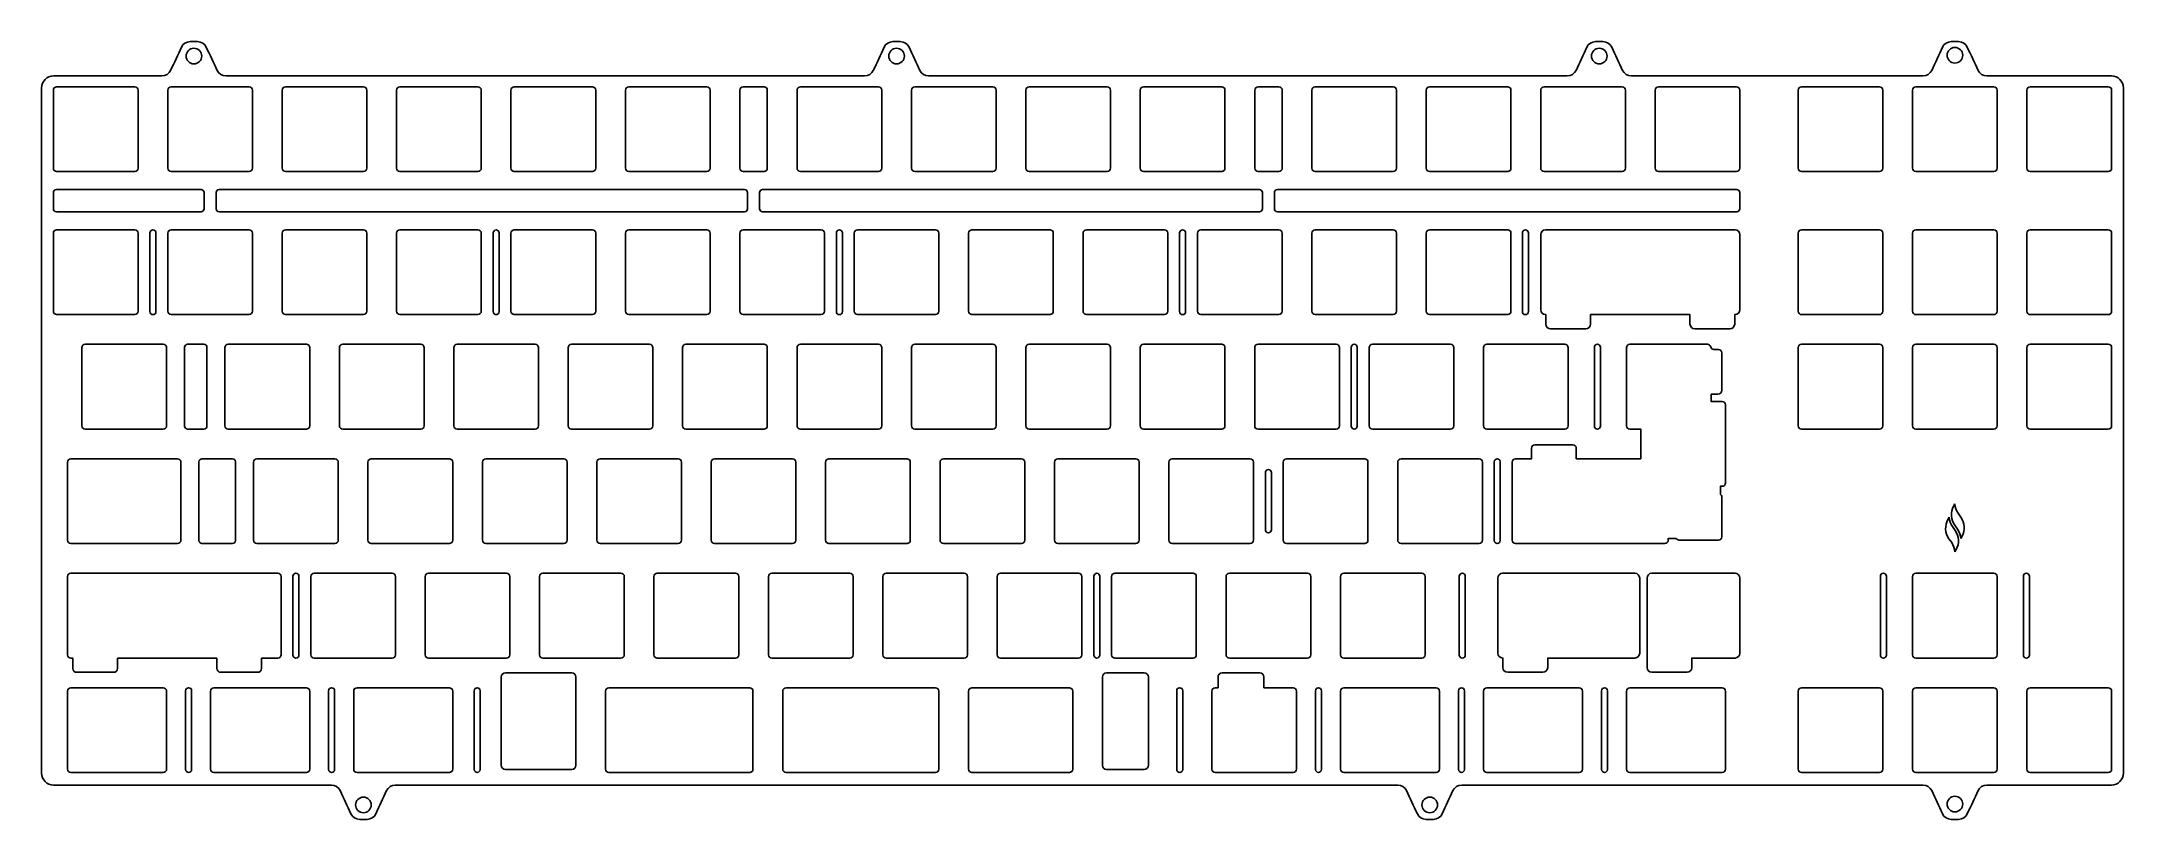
# Model space of a CAD drawing. Header units: inches. Extents: x 17 to 364, y 18 to 147.
import ezdxf

# ---------------------------------------------------------------- set-up
doc = ezdxf.new("R2010")
doc.units = ezdxf.units.IN
doc.header["$MEASUREMENT"] = 0
doc.layers.add('图层 01', color=7, linetype='Continuous', lineweight=0)

msp = doc.modelspace()

# ---------------------------------------------------------------- linework, layer by layer
at = {"layer": '图层 01', "color": 51, "lineweight": 25, "true_color": 0xf7f281}
for p, q in [((335.75, 70.43), (335.54, 70.04)), ((334.78, 68.21), (334.57, 67.82)), ((334.78, 68.21), (334.78, 68.21)), ((335.79, 65.99), (335.33, 66.64)), ((335.73, 66.87), (336.19, 66.21)), ((336.76, 68.21), (336.3, 68.87)), ((334.76, 64.64), (335.22, 63.99)), ((335.77, 62.43), (335.98, 62.82)), ((336.73, 64.65), (336.94, 65.04)), ((336.73, 64.65), (336.73, 64.65)), ((283.27, 45.58), (283.27, 58.08)), ((284.5, 58.08), (284.5, 43.2))]:
    msp.add_line(p, q, dxfattribs=at)
for points in [[(275.09, 100.35), (275.09, 101.93), (291.64, 101.93), (291.64, 100.35)], [(299.09, 100.35), (299.09, 101.93), (299.14, 101.93)], [(297.01, 87.45), (295.18, 87.45), (295.18, 88.68), (296.29, 88.68)], [(281.63, 82.88), (283.46, 82.88), (283.46, 77.93)], [(265.26, 79.7), (265.26, 77.94), (262.58, 77.93)], [(296.71, 72.01), (296.71, 73.35), (297.01, 73.35)], [(288.03, 64.38), (288.03, 64.68), (289.34, 64.68)], [(22.07, 44.78), (22.37, 44.78), (22.37, 43.05)], [(53.82, 43.05), (53.82, 44.78), (56.5, 44.78)], [(213.06, 41.63), (213.06, 39.83), (212.57, 39.83)], [(225.57, 39.83), (220.71, 39.83), (220.71, 41.63)], [(260.45, 44.78), (260.5, 44.78), (260.5, 43.2)], [(267.95, 43.2), (267.95, 44.78), (282.47, 44.78)], [(291.95, 43.2), (291.95, 44.78), (299.14, 44.78)]]:
    msp.add_lwpolyline(points, dxfattribs=at)
for centre in [(335.75, 145.09), (70.77, 20.33), (248.32, 20.33), (335.75, 20.48)]:
    msp.add_circle(centre, 1.3, dxfattribs=at)
for points, knots in [([(361.8, 141.65), (354.89, 141.65), (347.98, 141.65), (341.07, 141.65), (340.45, 141.65), (339.88, 142.01), (339.62, 142.57), (339.02, 143.85), (338.42, 145.14), (337.82, 146.42), (337.56, 146.99), (337, 147.35), (336.37, 147.35), (335.96, 147.35), (335.55, 147.35), (335.13, 147.35), (334.51, 147.35), (333.95, 146.99), (333.68, 146.42), (333.08, 145.14), (332.49, 143.85), (331.89, 142.57), (331.62, 142.01), (331.06, 141.65), (330.44, 141.65), (324.83, 141.65), (319.23, 141.65), (313.63, 141.65), (313.63, 141.65), (313.63, 141.65), (313.63, 141.65), (313.63, 141.65), (299.89, 141.65), (299.89, 141.65), (299.01, 141.65), (298.12, 141.65), (297.23, 141.65), (292.11, 141.65), (286.98, 141.65), (281.86, 141.65), (281.24, 141.65), (280.67, 142.01), (280.41, 142.57), (279.81, 143.85), (279.21, 145.14), (278.61, 146.42), (278.35, 146.99), (277.78, 147.35), (277.16, 147.35), (276.75, 147.35), (276.33, 147.35), (275.92, 147.35), (275.3, 147.35), (274.73, 146.99), (274.47, 146.42), (273.87, 145.14), (273.27, 143.85), (272.67, 142.57), (272.41, 142.01), (271.85, 141.65), (271.22, 141.65), (235.77, 141.65), (200.31, 141.65), (164.86, 141.65), (164.24, 141.65), (163.67, 142.01), (163.41, 142.57), (162.81, 143.85), (162.21, 145.14), (161.61, 146.42), (161.35, 146.99), (160.78, 147.35), (160.16, 147.35), (159.75, 147.35), (159.33, 147.35), (158.92, 147.35), (158.3, 147.35), (157.73, 146.99), (157.47, 146.42), (156.87, 145.14), (156.27, 143.85), (155.67, 142.57), (155.41, 142.01), (154.85, 141.65), (154.22, 141.65), (118.77, 141.65), (83.31, 141.65), (47.86, 141.65), (47.24, 141.65), (46.67, 142.01), (46.41, 142.57), (45.81, 143.85), (45.21, 145.14), (44.61, 146.42), (44.35, 146.99), (43.78, 147.35), (43.16, 147.35), (42.75, 147.35), (42.33, 147.35), (41.92, 147.35), (41.3, 147.35), (40.73, 146.99), (40.47, 146.42), (39.87, 145.14), (39.27, 143.85), (38.67, 142.57), (38.41, 142.01), (37.85, 141.65), (37.22, 141.65), (31.21, 141.65), (25.2, 141.65), (19.19, 141.65), (18.09, 141.65), (17.19, 140.75), (17.19, 139.65), (17.19, 101.64), (17.19, 63.64), (17.19, 25.63), (17.19, 24.53), (18.09, 23.63), (19.19, 23.63), (34.61, 23.63), (50.03, 23.63), (65.45, 23.63), (66.07, 23.63), (66.64, 23.27), (66.9, 22.71), (67.5, 21.43), (68.1, 20.14), (68.7, 18.86), (68.96, 18.29), (69.52, 17.93), (70.15, 17.93), (70.56, 17.93), (70.97, 17.93), (71.39, 17.93), (72.01, 17.93), (72.57, 18.29), (72.84, 18.86), (73.43, 20.14), (74.03, 21.43), (74.63, 22.71), (74.9, 23.27), (75.46, 23.63), (76.08, 23.63), (131.72, 23.63), (187.36, 23.63), (243, 23.63), (243.62, 23.63), (244.19, 23.27), (244.45, 22.71), (245.05, 21.43), (245.65, 20.14), (246.25, 18.86), (246.51, 18.29), (247.07, 17.93), (247.7, 17.93), (248.11, 17.93), (248.52, 17.93), (248.94, 17.93), (249.56, 17.93), (250.12, 18.29), (250.39, 18.86), (250.98, 20.14), (251.58, 21.43), (252.18, 22.71), (252.45, 23.27), (253.01, 23.63), (253.63, 23.63), (268.97, 23.63), (284.3, 23.63), (299.64, 23.63), (299.64, 23.63), (299.64, 23.63), (299.64, 23.63), (299.64, 23.63), (309.7, 23.63), (309.7, 23.63), (316.61, 23.63), (323.53, 23.63), (330.44, 23.63), (331.06, 23.63), (331.62, 23.27), (331.89, 22.71), (332.49, 21.43), (333.08, 20.14), (333.68, 18.86), (333.95, 18.29), (334.51, 17.93), (335.13, 17.93), (335.55, 17.93), (335.96, 17.93), (336.37, 17.93), (337, 17.93), (337.56, 18.29), (337.82, 18.86), (338.42, 20.14), (339.02, 21.43), (339.62, 22.71), (339.88, 23.27), (340.45, 23.63), (341.07, 23.63), (347.98, 23.63), (354.89, 23.63), (361.8, 23.63), (362.91, 23.63), (363.8, 24.53), (363.8, 25.63), (363.8, 63.64), (363.8, 101.64), (363.8, 139.65), (363.8, 140.75), (362.91, 141.65), (361.8, 141.65)], [0, 0, 0, 0, 1, 1, 1, 2, 2, 2, 3, 3, 3, 4, 4, 4, 5, 5, 5, 6, 6, 6, 7, 7, 7, 8, 8, 8, 9, 9, 9, 10, 10, 10, 11, 11, 11, 12, 12, 12, 13, 13, 13, 14, 14, 14, 15, 15, 15, 16, 16, 16, 17, 17, 17, 18, 18, 18, 19, 19, 19, 20, 20, 20, 21, 21, 21, 22, 22, 22, 23, 23, 23, 24, 24, 24, 25, 25, 25, 26, 26, 26, 27, 27, 27, 28, 28, 28, 29, 29, 29, 30, 30, 30, 31, 31, 31, 32, 32, 32, 33, 33, 33, 34, 34, 34, 35, 35, 35, 36, 36, 36, 37, 37, 37, 38, 38, 38, 39, 39, 39, 40, 40, 40, 41, 41, 41, 42, 42, 42, 43, 43, 43, 44, 44, 44, 45, 45, 45, 46, 46, 46, 47, 47, 47, 48, 48, 48, 49, 49, 49, 50, 50, 50, 51, 51, 51, 52, 52, 52, 53, 53, 53, 54, 54, 54, 55, 55, 55, 56, 56, 56, 57, 57, 57, 58, 58, 58, 59, 59, 59, 60, 60, 60, 61, 61, 61, 62, 62, 62, 63, 63, 63, 64, 64, 64, 65, 65, 65, 66, 66, 66, 67, 67, 67, 68, 68, 68, 69, 69, 69, 70, 70, 70, 71, 71, 71, 71]), ([(42.54, 143.65), (41.82, 143.65), (41.24, 144.23), (41.24, 144.95), (41.24, 145.67), (41.82, 146.25), (42.54, 146.25), (43.26, 146.25), (43.84, 145.67), (43.84, 144.95), (43.84, 144.23), (43.26, 143.65), (42.54, 143.65)], [0, 0, 0, 0, 1, 1, 1, 2, 2, 2, 3, 3, 3, 4, 4, 4, 4]), ([(159.54, 143.65), (158.82, 143.65), (158.24, 144.23), (158.24, 144.95), (158.24, 145.67), (158.82, 146.25), (159.54, 146.25), (160.26, 146.25), (160.84, 145.67), (160.84, 144.95), (160.84, 144.23), (160.26, 143.65), (159.54, 143.65)], [0, 0, 0, 0, 1, 1, 1, 2, 2, 2, 3, 3, 3, 4, 4, 4, 4]), ([(276.54, 143.65), (275.82, 143.65), (275.24, 144.23), (275.24, 144.95), (275.24, 145.67), (275.82, 146.25), (276.54, 146.25), (277.26, 146.25), (277.84, 145.67), (277.84, 144.95), (277.84, 144.23), (277.26, 143.65), (276.54, 143.65)], [0, 0, 0, 0, 1, 1, 1, 2, 2, 2, 3, 3, 3, 4, 4, 4, 4]), ([(36.22, 115.53), (36.22, 115.8), (35.99, 116.03), (35.72, 116.03), (35.44, 116.03), (35.22, 115.8), (35.22, 115.53)], [0, 0, 0, 0, 1, 1, 1, 2, 2, 2, 2]), ([(93.37, 115.53), (93.37, 115.8), (93.14, 116.03), (92.87, 116.03), (92.59, 116.03), (92.37, 115.8), (92.37, 115.53)], [0, 0, 0, 0, 1, 1, 1, 2, 2, 2, 2]), ([(150.52, 115.53), (150.52, 115.8), (150.29, 116.03), (150.02, 116.03), (149.74, 116.03), (149.52, 115.8), (149.52, 115.53)], [0, 0, 0, 0, 1, 1, 1, 2, 2, 2, 2]), ([(207.67, 115.53), (207.67, 115.8), (207.44, 116.03), (207.17, 116.03), (206.89, 116.03), (206.67, 115.8), (206.67, 115.53)], [0, 0, 0, 0, 1, 1, 1, 2, 2, 2, 2]), ([(264.74, 115.53), (264.74, 115.8), (264.52, 116.03), (264.24, 116.03), (263.97, 116.03), (263.74, 115.8), (263.74, 115.53)], [0, 0, 0, 0, 1, 1, 1, 2, 2, 2, 2]), ([(267.59, 116.03), (267.15, 116.03), (266.79, 115.67), (266.79, 115.23), (266.79, 115.23), (266.79, 115.23), (266.79, 115.23)], [0, 0, 0, 0, 1, 1, 1, 2, 2, 2, 2]), ([(266.79, 115.23), (266.79, 114.89), (266.79, 114.55), (266.79, 114.21), (266.79, 110.38), (266.79, 106.56), (266.79, 102.73)], [0, 0, 0, 0, 1, 1, 1, 2, 2, 2, 2]), ([(35.22, 102.43), (35.22, 102.16), (35.44, 101.93), (35.72, 101.93), (35.99, 101.93), (36.22, 102.16), (36.22, 102.43)], [0, 0, 0, 0, 1, 1, 1, 2, 2, 2, 2]), ([(92.37, 102.43), (92.37, 102.16), (92.59, 101.93), (92.87, 101.93), (93.14, 101.93), (93.37, 102.16), (93.37, 102.43)], [0, 0, 0, 0, 1, 1, 1, 2, 2, 2, 2]), ([(149.52, 102.43), (149.52, 102.16), (149.74, 101.93), (150.02, 101.93), (150.29, 101.93), (150.52, 102.16), (150.52, 102.43)], [0, 0, 0, 0, 1, 1, 1, 2, 2, 2, 2]), ([(206.67, 102.43), (206.67, 102.16), (206.89, 101.93), (207.17, 101.93), (207.44, 101.93), (207.67, 102.16), (207.67, 102.43)], [0, 0, 0, 0, 1, 1, 1, 2, 2, 2, 2]), ([(263.74, 102.43), (263.74, 102.16), (263.97, 101.93), (264.24, 101.93), (264.52, 101.93), (264.74, 102.16), (264.74, 102.43)], [0, 0, 0, 0, 1, 1, 1, 2, 2, 2, 2]), ([(266.79, 102.73), (266.79, 102.26), (267.12, 101.93), (267.59, 101.93), (267.61, 101.93), (267.63, 101.93), (267.64, 101.93)], [0, 0, 0, 0, 1, 1, 1, 2, 2, 2, 2]), ([(236.24, 96.48), (236.24, 96.75), (236.02, 96.98), (235.74, 96.98), (235.47, 96.98), (235.24, 96.75), (235.24, 96.48)], [0, 0, 0, 0, 1, 1, 1, 2, 2, 2, 2]), ([(276.72, 96.48), (276.72, 96.75), (276.5, 96.98), (276.22, 96.98), (275.95, 96.98), (275.72, 96.75), (275.72, 96.48)], [0, 0, 0, 0, 1, 1, 1, 2, 2, 2, 2]), ([(235.24, 83.38), (235.24, 83.11), (235.47, 82.88), (235.74, 82.88), (236.02, 82.88), (236.24, 83.11), (236.24, 83.38)], [0, 0, 0, 0, 1, 1, 1, 2, 2, 2, 2]), ([(275.72, 83.38), (275.72, 83.11), (275.95, 82.88), (276.22, 82.88), (276.5, 82.88), (276.72, 83.11), (276.72, 83.38)], [0, 0, 0, 0, 1, 1, 1, 2, 2, 2, 2]), ([(260.05, 77.43), (260.05, 77.7), (259.83, 77.93), (259.55, 77.93), (259.28, 77.93), (259.05, 77.7), (259.05, 77.43)], [0, 0, 0, 0, 1, 1, 1, 2, 2, 2, 2]), ([(221.95, 75.63), (221.95, 75.91), (221.73, 76.13), (221.45, 76.13), (221.18, 76.13), (220.95, 75.91), (220.95, 75.63)], [0, 0, 0, 0, 1, 1, 1, 2, 2, 2, 2]), ([(220.95, 66.13), (220.95, 65.85), (221.18, 65.63), (221.45, 65.63), (221.73, 65.63), (221.95, 65.85), (221.95, 66.13)], [0, 0, 0, 0, 1, 1, 1, 2, 2, 2, 2]), ([(259.05, 64.33), (259.05, 64.05), (259.28, 63.83), (259.55, 63.83), (259.83, 63.83), (260.05, 64.05), (260.05, 64.33)], [0, 0, 0, 0, 1, 1, 1, 2, 2, 2, 2]), ([(262.03, 64.38), (262.03, 64.07), (262.28, 63.83), (262.58, 63.83), (262.58, 63.83), (262.58, 63.83), (262.58, 63.83)], [0, 0, 0, 0, 1, 1, 1, 2, 2, 2, 2]), ([(22.07, 58.88), (21.77, 58.88), (21.52, 58.63), (21.52, 58.33), (21.52, 58.33), (21.52, 58.33), (21.52, 58.33)], [0, 0, 0, 0, 1, 1, 1, 2, 2, 2, 2]), ([(60.03, 58.38), (60.03, 58.65), (59.8, 58.88), (59.53, 58.88), (59.25, 58.88), (59.03, 58.65), (59.03, 58.38)], [0, 0, 0, 0, 1, 1, 1, 2, 2, 2, 2]), ([(193.39, 58.38), (193.39, 58.65), (193.16, 58.88), (192.89, 58.88), (192.61, 58.88), (192.39, 58.65), (192.39, 58.38)], [0, 0, 0, 0, 1, 1, 1, 2, 2, 2, 2]), ([(254.23, 58.38), (254.23, 58.65), (254, 58.88), (253.73, 58.88), (253.45, 58.88), (253.23, 58.65), (253.23, 58.38)], [0, 0, 0, 0, 1, 1, 1, 2, 2, 2, 2]), ([(324.35, 58.38), (324.35, 58.67), (324.14, 58.88), (323.85, 58.88), (323.55, 58.88), (323.35, 58.67), (323.35, 58.38)], [0, 0, 0, 0, 1, 1, 1, 2, 2, 2, 2]), ([(348.16, 58.38), (348.16, 58.67), (347.95, 58.88), (347.66, 58.88), (347.37, 58.88), (347.16, 58.67), (347.16, 58.38)], [0, 0, 0, 0, 1, 1, 1, 2, 2, 2, 2]), ([(59.03, 45.28), (59.03, 45.01), (59.25, 44.78), (59.53, 44.78), (59.8, 44.78), (60.03, 45.01), (60.03, 45.28)], [0, 0, 0, 0, 1, 1, 1, 2, 2, 2, 2]), ([(192.39, 45.28), (192.39, 45), (192.61, 44.78), (192.89, 44.78), (193.16, 44.78), (193.39, 45), (193.39, 45.28)], [0, 0, 0, 0, 1, 1, 1, 2, 2, 2, 2]), ([(253.23, 45.28), (253.23, 45), (253.45, 44.78), (253.73, 44.78), (254, 44.78), (254.23, 45), (254.23, 45.28)], [0, 0, 0, 0, 1, 1, 1, 2, 2, 2, 2]), ([(323.35, 45.28), (323.35, 44.99), (323.55, 44.78), (323.85, 44.78), (324.14, 44.78), (324.35, 44.99), (324.35, 45.28)], [0, 0, 0, 0, 1, 1, 1, 2, 2, 2, 2]), ([(347.16, 45.28), (347.16, 44.99), (347.37, 44.78), (347.66, 44.78), (347.95, 44.78), (348.16, 44.99), (348.16, 45.28)], [0, 0, 0, 0, 1, 1, 1, 2, 2, 2, 2]), ([(42.17, 39.33), (42.17, 39.6), (41.94, 39.83), (41.67, 39.83), (41.39, 39.83), (41.17, 39.6), (41.17, 39.33)], [0, 0, 0, 0, 1, 1, 1, 2, 2, 2, 2]), ([(65.98, 39.33), (65.98, 39.6), (65.76, 39.83), (65.48, 39.83), (65.21, 39.83), (64.98, 39.6), (64.98, 39.33)], [0, 0, 0, 0, 1, 1, 1, 2, 2, 2, 2]), ([(90.21, 39.33), (90.21, 39.6), (89.99, 39.83), (89.71, 39.83), (89.44, 39.83), (89.21, 39.6), (89.21, 39.33)], [0, 0, 0, 0, 1, 1, 1, 2, 2, 2, 2]), ([(207.19, 39.33), (207.19, 39.6), (206.97, 39.83), (206.69, 39.83), (206.42, 39.83), (206.19, 39.6), (206.19, 39.33)], [0, 0, 0, 0, 1, 1, 1, 2, 2, 2, 2]), ([(230.29, 39.33), (230.29, 39.6), (230.06, 39.83), (229.79, 39.83), (229.51, 39.83), (229.29, 39.6), (229.29, 39.33)], [0, 0, 0, 0, 1, 1, 1, 2, 2, 2, 2]), ([(254.1, 39.33), (254.1, 39.6), (253.88, 39.83), (253.6, 39.83), (253.33, 39.83), (253.1, 39.6), (253.1, 39.33)], [0, 0, 0, 0, 1, 1, 1, 2, 2, 2, 2]), ([(277.91, 39.33), (277.91, 39.6), (277.69, 39.83), (277.41, 39.83), (277.14, 39.83), (276.91, 39.6), (276.91, 39.33)], [0, 0, 0, 0, 1, 1, 1, 2, 2, 2, 2]), ([(41.17, 26.23), (41.17, 25.95), (41.39, 25.73), (41.67, 25.73), (41.94, 25.73), (42.17, 25.95), (42.17, 26.23)], [0, 0, 0, 0, 1, 1, 1, 2, 2, 2, 2]), ([(64.98, 26.23), (64.98, 25.95), (65.21, 25.73), (65.48, 25.73), (65.76, 25.73), (65.98, 25.95), (65.98, 26.23)], [0, 0, 0, 0, 1, 1, 1, 2, 2, 2, 2]), ([(89.21, 26.23), (89.21, 25.95), (89.44, 25.73), (89.71, 25.73), (89.99, 25.73), (90.21, 25.95), (90.21, 26.23)], [0, 0, 0, 0, 1, 1, 1, 2, 2, 2, 2]), ([(206.19, 26.23), (206.19, 25.95), (206.42, 25.73), (206.69, 25.73), (206.97, 25.73), (207.19, 25.95), (207.19, 26.23)], [0, 0, 0, 0, 1, 1, 1, 2, 2, 2, 2]), ([(229.29, 26.23), (229.29, 25.95), (229.51, 25.73), (229.79, 25.73), (230.06, 25.73), (230.29, 25.95), (230.29, 26.23)], [0, 0, 0, 0, 1, 1, 1, 2, 2, 2, 2]), ([(253.1, 26.23), (253.1, 25.95), (253.33, 25.73), (253.6, 25.73), (253.88, 25.73), (254.1, 25.95), (254.1, 26.23)], [0, 0, 0, 0, 1, 1, 1, 2, 2, 2, 2]), ([(276.91, 26.23), (276.91, 25.95), (277.14, 25.73), (277.41, 25.73), (277.69, 25.73), (277.91, 25.95), (277.91, 26.23)], [0, 0, 0, 0, 1, 1, 1, 2, 2, 2, 2])]:
    msp.add_open_spline(points, degree=3, knots=knots, dxfattribs=at)
for points in [[(19.69, 139.84), (19.39, 139.84), (19.14, 139.59), (19.14, 139.29)], [(19.14, 139.29), (19.14, 134.96), (19.14, 130.62), (19.14, 126.29)], [(32.69, 139.84), (28.36, 139.84), (24.02, 139.84), (19.69, 139.84)], [(33.24, 139.29), (33.24, 139.59), (33, 139.84), (32.69, 139.84)], [(33.24, 126.29), (33.24, 130.62), (33.24, 134.96), (33.24, 139.29)], [(38.74, 139.84), (38.44, 139.84), (38.19, 139.59), (38.19, 139.29)], [(38.19, 139.29), (38.19, 134.96), (38.19, 130.62), (38.19, 126.29)], [(51.74, 139.84), (47.41, 139.84), (43.07, 139.84), (38.74, 139.84)], [(52.29, 139.29), (52.29, 139.59), (52.04, 139.84), (51.74, 139.84)], [(52.29, 126.29), (52.29, 130.62), (52.29, 134.96), (52.29, 139.29)], [(57.79, 139.84), (57.49, 139.84), (57.24, 139.59), (57.24, 139.29)], [(57.24, 139.29), (57.24, 134.96), (57.24, 130.62), (57.24, 126.29)], [(70.79, 139.84), (66.46, 139.84), (62.12, 139.84), (57.79, 139.84)], [(71.34, 139.29), (71.34, 139.59), (71.09, 139.84), (70.79, 139.84)], [(71.34, 126.29), (71.34, 130.62), (71.34, 134.96), (71.34, 139.29)], [(76.84, 139.84), (76.54, 139.84), (76.29, 139.59), (76.29, 139.29)], [(76.29, 139.29), (76.29, 134.96), (76.29, 130.62), (76.29, 126.29)], [(89.84, 139.84), (85.51, 139.84), (81.17, 139.84), (76.84, 139.84)], [(90.39, 139.29), (90.39, 139.59), (90.14, 139.84), (89.84, 139.84)], [(90.39, 126.29), (90.39, 130.62), (90.39, 134.96), (90.39, 139.29)], [(95.89, 139.84), (95.59, 139.84), (95.34, 139.59), (95.34, 139.29)], [(95.34, 139.29), (95.34, 134.96), (95.34, 130.62), (95.34, 126.29)], [(108.89, 139.84), (104.56, 139.84), (100.22, 139.84), (95.89, 139.84)], [(109.44, 139.29), (109.44, 139.59), (109.19, 139.84), (108.89, 139.84)], [(109.44, 126.29), (109.44, 130.62), (109.44, 134.96), (109.44, 139.29)], [(114.94, 139.84), (114.64, 139.84), (114.39, 139.59), (114.39, 139.29)], [(114.39, 139.29), (114.39, 134.96), (114.39, 130.62), (114.39, 126.29)], [(127.94, 139.84), (123.61, 139.84), (119.27, 139.84), (114.94, 139.84)], [(128.49, 139.29), (128.49, 139.59), (128.24, 139.84), (127.94, 139.84)], [(128.49, 126.29), (128.49, 130.62), (128.49, 134.96), (128.49, 139.29)], [(133.99, 139.84), (133.69, 139.84), (133.44, 139.59), (133.44, 139.29)], [(133.44, 139.29), (133.44, 134.96), (133.44, 130.62), (133.44, 126.29)], [(137.47, 139.84), (136.31, 139.84), (135.15, 139.84), (133.99, 139.84)], [(138.02, 139.29), (138.02, 139.59), (137.77, 139.84), (137.47, 139.84)], [(138.02, 126.29), (138.02, 130.62), (138.02, 134.96), (138.02, 139.29)], [(143.52, 139.84), (143.21, 139.84), (142.97, 139.59), (142.97, 139.29)], [(142.97, 139.29), (142.97, 134.96), (142.97, 130.62), (142.97, 126.29)], [(156.52, 139.84), (152.18, 139.84), (147.85, 139.84), (143.52, 139.84)], [(157.07, 139.29), (157.07, 139.59), (156.82, 139.84), (156.52, 139.84)], [(157.07, 126.29), (157.07, 130.62), (157.07, 134.96), (157.07, 139.29)], [(162.57, 139.84), (162.26, 139.84), (162.02, 139.59), (162.02, 139.29)], [(162.02, 139.29), (162.02, 134.96), (162.02, 130.62), (162.02, 126.29)], [(175.57, 139.84), (171.23, 139.84), (166.9, 139.84), (162.57, 139.84)], [(176.12, 139.29), (176.12, 139.59), (175.87, 139.84), (175.57, 139.84)], [(176.12, 126.29), (176.12, 130.62), (176.12, 134.96), (176.12, 139.29)], [(181.62, 139.84), (181.31, 139.84), (181.07, 139.59), (181.07, 139.29)], [(181.07, 139.29), (181.07, 134.96), (181.07, 130.62), (181.07, 126.29)], [(194.62, 139.84), (190.28, 139.84), (185.95, 139.84), (181.62, 139.84)], [(195.17, 139.29), (195.17, 139.59), (194.92, 139.84), (194.62, 139.84)], [(195.17, 126.29), (195.17, 130.62), (195.17, 134.96), (195.17, 139.29)], [(200.67, 139.84), (200.36, 139.84), (200.12, 139.59), (200.12, 139.29)], [(200.12, 139.29), (200.12, 134.96), (200.12, 130.62), (200.12, 126.29)], [(213.67, 139.84), (209.33, 139.84), (205, 139.84), (200.67, 139.84)], [(214.22, 139.29), (214.22, 139.59), (213.97, 139.84), (213.67, 139.84)], [(214.22, 126.29), (214.22, 130.62), (214.22, 134.96), (214.22, 139.29)], [(219.73, 139.84), (219.43, 139.84), (219.18, 139.59), (219.18, 139.29)], [(219.18, 139.29), (219.18, 134.96), (219.18, 130.63), (219.18, 126.29)], [(223.21, 139.84), (222.05, 139.84), (220.89, 139.84), (219.73, 139.84)], [(223.76, 139.29), (223.76, 139.59), (223.51, 139.84), (223.21, 139.84)], [(223.76, 126.29), (223.76, 130.63), (223.76, 134.96), (223.76, 139.29)], [(229.24, 139.84), (228.94, 139.84), (228.69, 139.59), (228.69, 139.29)], [(228.69, 139.29), (228.69, 134.96), (228.69, 130.62), (228.69, 126.29)], [(242.24, 139.84), (237.91, 139.84), (233.58, 139.84), (229.24, 139.84)], [(242.79, 139.29), (242.79, 139.59), (242.54, 139.84), (242.24, 139.84)], [(242.79, 126.29), (242.79, 130.62), (242.79, 134.96), (242.79, 139.29)], [(248.29, 139.84), (247.99, 139.84), (247.74, 139.59), (247.74, 139.29)], [(247.74, 139.29), (247.74, 134.96), (247.74, 130.62), (247.74, 126.29)], [(261.29, 139.84), (256.96, 139.84), (252.63, 139.84), (248.29, 139.84)], [(261.84, 139.29), (261.84, 139.59), (261.59, 139.84), (261.29, 139.84)], [(261.84, 126.29), (261.84, 130.62), (261.84, 134.96), (261.84, 139.29)], [(267.34, 139.84), (267.04, 139.84), (266.79, 139.59), (266.79, 139.29)], [(266.79, 139.29), (266.79, 134.96), (266.79, 130.62), (266.79, 126.29)], [(280.34, 139.84), (276.01, 139.84), (271.68, 139.84), (267.34, 139.84)], [(280.89, 139.29), (280.89, 139.59), (280.64, 139.84), (280.34, 139.84)], [(280.89, 126.29), (280.89, 130.62), (280.89, 134.96), (280.89, 139.29)], [(286.39, 139.84), (286.09, 139.84), (285.84, 139.59), (285.84, 139.29)], [(285.84, 139.29), (285.84, 134.96), (285.84, 130.62), (285.84, 126.29)], [(299.39, 139.84), (295.06, 139.84), (290.73, 139.84), (286.39, 139.84)], [(299.94, 139.29), (299.94, 139.59), (299.69, 139.84), (299.39, 139.84)], [(299.94, 126.29), (299.94, 130.62), (299.94, 134.96), (299.94, 139.29)], [(310.2, 139.84), (309.88, 139.84), (309.65, 139.61), (309.65, 139.29)], [(309.65, 139.29), (309.65, 134.96), (309.65, 130.62), (309.65, 126.29)], [(323.2, 139.84), (318.87, 139.84), (314.54, 139.84), (310.2, 139.84)], [(323.75, 139.29), (323.75, 139.61), (323.52, 139.84), (323.2, 139.84)], [(323.75, 126.29), (323.75, 130.62), (323.75, 134.96), (323.75, 139.29)], [(329.25, 139.84), (328.93, 139.84), (328.7, 139.61), (328.7, 139.29)], [(328.7, 139.29), (328.7, 134.96), (328.7, 130.62), (328.7, 126.29)], [(342.25, 139.84), (337.92, 139.84), (333.59, 139.84), (329.25, 139.84)], [(342.8, 139.29), (342.8, 139.61), (342.57, 139.84), (342.25, 139.84)], [(342.8, 126.29), (342.8, 130.62), (342.8, 134.96), (342.8, 139.29)], [(348.3, 139.84), (347.98, 139.84), (347.75, 139.61), (347.75, 139.29)], [(347.75, 139.29), (347.75, 134.96), (347.75, 130.62), (347.75, 126.29)], [(361.3, 139.84), (356.97, 139.84), (352.64, 139.84), (348.3, 139.84)], [(361.85, 139.29), (361.85, 139.61), (361.62, 139.84), (361.3, 139.84)], [(361.85, 126.29), (361.85, 130.62), (361.85, 134.96), (361.85, 139.29)], [(19.14, 126.29), (19.14, 125.99), (19.39, 125.74), (19.69, 125.74)], [(19.69, 125.74), (24.02, 125.74), (28.36, 125.74), (32.69, 125.74)], [(32.69, 125.74), (33, 125.74), (33.24, 125.99), (33.24, 126.29)], [(38.19, 126.29), (38.19, 125.99), (38.44, 125.74), (38.74, 125.74)], [(38.74, 125.74), (43.07, 125.74), (47.41, 125.74), (51.74, 125.74)], [(51.74, 125.74), (52.04, 125.74), (52.29, 125.99), (52.29, 126.29)], [(57.24, 126.29), (57.24, 125.99), (57.49, 125.74), (57.79, 125.74)], [(57.79, 125.74), (62.12, 125.74), (66.46, 125.74), (70.79, 125.74)], [(70.79, 125.74), (71.09, 125.74), (71.34, 125.99), (71.34, 126.29)], [(76.29, 126.29), (76.29, 125.99), (76.54, 125.74), (76.84, 125.74)], [(76.84, 125.74), (81.17, 125.74), (85.51, 125.74), (89.84, 125.74)], [(89.84, 125.74), (90.14, 125.74), (90.39, 125.99), (90.39, 126.29)], [(95.34, 126.29), (95.34, 125.99), (95.59, 125.74), (95.89, 125.74)], [(95.89, 125.74), (100.22, 125.74), (104.56, 125.74), (108.89, 125.74)], [(108.89, 125.74), (109.19, 125.74), (109.44, 125.99), (109.44, 126.29)], [(114.39, 126.29), (114.39, 125.99), (114.64, 125.74), (114.94, 125.74)], [(114.94, 125.74), (119.27, 125.74), (123.61, 125.74), (127.94, 125.74)], [(127.94, 125.74), (128.24, 125.74), (128.49, 125.99), (128.49, 126.29)], [(133.44, 126.29), (133.44, 125.99), (133.69, 125.74), (133.99, 125.74)], [(133.99, 125.74), (135.15, 125.74), (136.31, 125.74), (137.47, 125.74)], [(137.47, 125.74), (137.77, 125.74), (138.02, 125.99), (138.02, 126.29)], [(142.97, 126.29), (142.97, 125.99), (143.21, 125.74), (143.52, 125.74)], [(143.52, 125.74), (147.85, 125.74), (152.18, 125.74), (156.52, 125.74)], [(156.52, 125.74), (156.82, 125.74), (157.07, 125.99), (157.07, 126.29)], [(162.02, 126.29), (162.02, 125.99), (162.26, 125.74), (162.57, 125.74)], [(162.57, 125.74), (166.9, 125.74), (171.23, 125.74), (175.57, 125.74)], [(175.57, 125.74), (175.87, 125.74), (176.12, 125.99), (176.12, 126.29)], [(181.07, 126.29), (181.07, 125.99), (181.31, 125.74), (181.62, 125.74)], [(181.62, 125.74), (185.95, 125.74), (190.28, 125.74), (194.62, 125.74)], [(194.62, 125.74), (194.92, 125.74), (195.17, 125.99), (195.17, 126.29)], [(200.12, 126.29), (200.12, 125.99), (200.36, 125.74), (200.67, 125.74)], [(200.67, 125.74), (205, 125.74), (209.33, 125.74), (213.67, 125.74)], [(213.67, 125.74), (213.97, 125.74), (214.22, 125.99), (214.22, 126.29)], [(219.18, 126.29), (219.18, 125.99), (219.43, 125.74), (219.73, 125.74)], [(219.73, 125.74), (220.89, 125.74), (222.05, 125.74), (223.21, 125.74)], [(223.21, 125.74), (223.51, 125.74), (223.76, 125.99), (223.76, 126.29)], [(228.69, 126.29), (228.69, 125.99), (228.94, 125.74), (229.24, 125.74)], [(229.24, 125.74), (233.58, 125.74), (237.91, 125.74), (242.24, 125.74)], [(242.24, 125.74), (242.54, 125.74), (242.79, 125.99), (242.79, 126.29)], [(247.74, 126.29), (247.74, 125.99), (247.99, 125.74), (248.29, 125.74)], [(248.29, 125.74), (252.63, 125.74), (256.96, 125.74), (261.29, 125.74)], [(261.29, 125.74), (261.59, 125.74), (261.84, 125.99), (261.84, 126.29)], [(266.79, 126.29), (266.79, 125.99), (267.04, 125.74), (267.34, 125.74)], [(267.34, 125.74), (271.68, 125.74), (276.01, 125.74), (280.34, 125.74)], [(280.34, 125.74), (280.64, 125.74), (280.89, 125.99), (280.89, 126.29)], [(285.84, 126.29), (285.84, 125.99), (286.09, 125.74), (286.39, 125.74)], [(286.39, 125.74), (290.73, 125.74), (295.06, 125.74), (299.39, 125.74)], [(299.39, 125.74), (299.69, 125.74), (299.94, 125.99), (299.94, 126.29)], [(309.65, 126.29), (309.65, 125.97), (309.88, 125.74), (310.2, 125.74)], [(310.2, 125.74), (314.54, 125.74), (318.87, 125.74), (323.2, 125.74)], [(323.2, 125.74), (323.52, 125.74), (323.75, 125.97), (323.75, 126.29)], [(328.7, 126.29), (328.7, 125.97), (328.93, 125.74), (329.25, 125.74)], [(329.25, 125.74), (333.59, 125.74), (337.92, 125.74), (342.25, 125.74)], [(342.25, 125.74), (342.57, 125.74), (342.8, 125.97), (342.8, 126.29)], [(347.75, 126.29), (347.75, 125.97), (347.98, 125.74), (348.3, 125.74)], [(348.3, 125.74), (352.64, 125.74), (356.97, 125.74), (361.3, 125.74)], [(361.3, 125.74), (361.62, 125.74), (361.85, 125.97), (361.85, 126.29)], [(19.64, 122.74), (19.37, 122.74), (19.14, 122.52), (19.14, 122.24)], [(19.14, 122.24), (19.14, 121.34), (19.14, 120.43), (19.14, 119.53)], [(43.74, 122.74), (35.71, 122.74), (27.67, 122.74), (19.64, 122.74)], [(44.24, 122.24), (44.24, 122.52), (44.02, 122.74), (43.74, 122.74)], [(44.24, 119.53), (44.24, 120.43), (44.24, 121.34), (44.24, 122.24)], [(46.74, 122.74), (46.47, 122.74), (46.24, 122.52), (46.24, 122.24)], [(46.24, 122.24), (46.24, 121.34), (46.24, 120.43), (46.24, 119.53)], [(134.23, 122.74), (105.07, 122.74), (75.9, 122.74), (46.74, 122.74)], [(134.73, 122.24), (134.73, 122.52), (134.5, 122.74), (134.23, 122.74)], [(134.73, 119.53), (134.73, 120.43), (134.73, 121.34), (134.73, 122.24)], [(137.23, 122.74), (136.95, 122.74), (136.73, 122.52), (136.73, 122.24)], [(136.73, 122.24), (136.73, 121.34), (136.73, 120.43), (136.73, 119.53)], [(219.95, 122.74), (192.38, 122.74), (164.8, 122.74), (137.23, 122.74)], [(220.45, 122.24), (220.45, 122.52), (220.23, 122.74), (219.95, 122.74)], [(220.45, 119.53), (220.45, 120.43), (220.45, 121.34), (220.45, 122.24)], [(222.95, 122.74), (222.68, 122.74), (222.45, 122.52), (222.45, 122.24)], [(222.45, 122.24), (222.45, 121.34), (222.45, 120.43), (222.45, 119.53)], [(299.44, 122.74), (273.95, 122.74), (248.45, 122.74), (222.95, 122.74)], [(299.94, 122.24), (299.94, 122.52), (299.72, 122.74), (299.44, 122.74)], [(299.94, 119.53), (299.94, 120.43), (299.94, 121.34), (299.94, 122.24)], [(19.14, 119.53), (19.14, 119.25), (19.37, 119.03), (19.64, 119.03)], [(19.64, 119.03), (27.67, 119.03), (35.71, 119.03), (43.74, 119.03)], [(43.74, 119.03), (44.02, 119.03), (44.24, 119.25), (44.24, 119.53)], [(46.24, 119.53), (46.24, 119.25), (46.47, 119.03), (46.74, 119.03)], [(46.74, 119.03), (75.9, 119.03), (105.07, 119.03), (134.23, 119.03)], [(134.23, 119.03), (134.5, 119.03), (134.73, 119.25), (134.73, 119.53)], [(136.73, 119.53), (136.73, 119.25), (136.95, 119.03), (137.23, 119.03)], [(137.23, 119.03), (164.8, 119.03), (192.38, 119.03), (219.95, 119.03)], [(219.95, 119.03), (220.23, 119.03), (220.45, 119.25), (220.45, 119.53)], [(222.45, 119.53), (222.45, 119.25), (222.68, 119.03), (222.95, 119.03)], [(222.95, 119.03), (248.45, 119.03), (273.95, 119.03), (299.44, 119.03)], [(299.44, 119.03), (299.72, 119.03), (299.94, 119.25), (299.94, 119.53)], [(19.69, 116.03), (19.39, 116.03), (19.14, 115.78), (19.14, 115.48)], [(19.14, 115.48), (19.14, 111.14), (19.14, 106.81), (19.14, 102.48)], [(32.69, 116.03), (28.36, 116.03), (24.02, 116.03), (19.69, 116.03)], [(33.24, 115.48), (33.24, 115.78), (33, 116.03), (32.69, 116.03)], [(33.24, 102.48), (33.24, 106.81), (33.24, 111.14), (33.24, 115.48)], [(35.22, 115.53), (35.22, 111.16), (35.22, 106.8), (35.22, 102.43)], [(36.22, 102.43), (36.22, 106.8), (36.22, 111.16), (36.22, 115.53)], [(38.74, 116.03), (38.44, 116.03), (38.19, 115.78), (38.19, 115.48)], [(38.19, 115.48), (38.19, 111.14), (38.19, 106.81), (38.19, 102.48)], [(51.74, 116.03), (47.41, 116.03), (43.07, 116.03), (38.74, 116.03)], [(52.29, 115.48), (52.29, 115.78), (52.05, 116.03), (51.74, 116.03)], [(52.29, 102.48), (52.29, 106.81), (52.29, 111.14), (52.29, 115.48)], [(57.79, 116.03), (57.49, 116.03), (57.24, 115.78), (57.24, 115.48)], [(57.24, 115.48), (57.24, 111.14), (57.24, 106.81), (57.24, 102.48)], [(70.79, 116.03), (66.46, 116.03), (62.12, 116.03), (57.79, 116.03)], [(71.34, 115.48), (71.34, 115.78), (71.1, 116.03), (70.79, 116.03)], [(71.34, 102.48), (71.34, 106.81), (71.34, 111.14), (71.34, 115.48)], [(76.84, 116.03), (76.54, 116.03), (76.29, 115.78), (76.29, 115.48)], [(76.29, 115.48), (76.29, 111.14), (76.29, 106.81), (76.29, 102.48)], [(89.84, 116.03), (85.51, 116.03), (81.17, 116.03), (76.84, 116.03)], [(90.39, 115.48), (90.39, 115.78), (90.15, 116.03), (89.84, 116.03)], [(90.39, 102.48), (90.39, 106.81), (90.39, 111.14), (90.39, 115.48)], [(92.37, 115.53), (92.37, 111.16), (92.37, 106.8), (92.37, 102.43)], [(93.37, 102.43), (93.37, 106.8), (93.37, 111.16), (93.37, 115.53)], [(95.89, 116.03), (95.59, 116.03), (95.34, 115.78), (95.34, 115.48)], [(95.34, 115.48), (95.34, 111.14), (95.34, 106.81), (95.34, 102.48)], [(108.89, 116.03), (104.56, 116.03), (100.22, 116.03), (95.89, 116.03)], [(109.44, 115.48), (109.44, 115.78), (109.2, 116.03), (108.89, 116.03)], [(109.44, 102.48), (109.44, 106.81), (109.44, 111.14), (109.44, 115.48)], [(114.94, 116.03), (114.64, 116.03), (114.39, 115.78), (114.39, 115.48)], [(114.39, 115.48), (114.39, 111.14), (114.39, 106.81), (114.39, 102.48)], [(127.94, 116.03), (123.61, 116.03), (119.27, 116.03), (114.94, 116.03)], [(128.49, 115.48), (128.49, 115.78), (128.25, 116.03), (127.94, 116.03)], [(128.49, 102.48), (128.49, 106.81), (128.49, 111.14), (128.49, 115.48)], [(133.99, 116.03), (133.69, 116.03), (133.44, 115.78), (133.44, 115.48)], [(133.44, 115.48), (133.44, 111.14), (133.44, 106.81), (133.44, 102.48)], [(146.99, 116.03), (142.66, 116.03), (138.32, 116.03), (133.99, 116.03)], [(147.54, 115.48), (147.54, 115.78), (147.3, 116.03), (146.99, 116.03)], [(147.54, 102.48), (147.54, 106.81), (147.54, 111.14), (147.54, 115.48)], [(149.52, 115.53), (149.52, 111.16), (149.52, 106.8), (149.52, 102.43)], [(150.52, 102.43), (150.52, 106.8), (150.52, 111.16), (150.52, 115.53)], [(153.04, 116.03), (152.74, 116.03), (152.49, 115.78), (152.49, 115.48)], [(152.49, 115.48), (152.49, 111.14), (152.49, 106.81), (152.49, 102.48)], [(166.04, 116.03), (161.71, 116.03), (157.37, 116.03), (153.04, 116.03)], [(166.59, 115.48), (166.59, 115.78), (166.35, 116.03), (166.04, 116.03)], [(166.59, 102.48), (166.59, 106.81), (166.59, 111.14), (166.59, 115.48)], [(172.09, 116.03), (171.79, 116.03), (171.54, 115.78), (171.54, 115.48)], [(171.54, 115.48), (171.54, 111.14), (171.54, 106.81), (171.54, 102.48)], [(185.09, 116.03), (180.76, 116.03), (176.42, 116.03), (172.09, 116.03)], [(185.64, 115.48), (185.64, 115.78), (185.4, 116.03), (185.09, 116.03)], [(185.64, 102.48), (185.64, 106.81), (185.64, 111.14), (185.64, 115.48)], [(191.14, 116.03), (190.84, 116.03), (190.59, 115.78), (190.59, 115.48)], [(190.59, 115.48), (190.59, 111.14), (190.59, 106.81), (190.59, 102.48)], [(204.14, 116.03), (199.81, 116.03), (195.47, 116.03), (191.14, 116.03)], [(204.69, 115.48), (204.69, 115.78), (204.45, 116.03), (204.14, 116.03)], [(204.69, 102.48), (204.69, 106.81), (204.69, 111.14), (204.69, 115.48)], [(206.67, 115.53), (206.67, 111.16), (206.67, 106.8), (206.67, 102.43)], [(207.67, 102.43), (207.67, 106.8), (207.67, 111.16), (207.67, 115.53)], [(210.19, 116.03), (209.89, 116.03), (209.64, 115.78), (209.64, 115.48)], [(209.64, 115.48), (209.64, 111.14), (209.64, 106.81), (209.64, 102.48)], [(223.19, 116.03), (218.86, 116.03), (214.52, 116.03), (210.19, 116.03)], [(223.74, 115.48), (223.74, 115.78), (223.5, 116.03), (223.19, 116.03)], [(223.74, 102.48), (223.74, 106.81), (223.74, 111.14), (223.74, 115.48)], [(229.24, 116.03), (228.94, 116.03), (228.69, 115.78), (228.69, 115.48)], [(228.69, 115.48), (228.69, 111.14), (228.69, 106.81), (228.69, 102.48)], [(242.24, 116.03), (237.91, 116.03), (233.57, 116.03), (229.24, 116.03)], [(242.79, 115.48), (242.79, 115.78), (242.55, 116.03), (242.24, 116.03)], [(242.79, 102.48), (242.79, 106.81), (242.79, 111.14), (242.79, 115.48)], [(248.29, 116.03), (247.99, 116.03), (247.74, 115.78), (247.74, 115.48)], [(247.74, 115.48), (247.74, 111.14), (247.74, 106.81), (247.74, 102.48)], [(261.29, 116.03), (256.96, 116.03), (252.62, 116.03), (248.29, 116.03)], [(261.84, 115.48), (261.84, 115.78), (261.6, 116.03), (261.29, 116.03)], [(261.84, 102.48), (261.84, 106.81), (261.84, 111.14), (261.84, 115.48)], [(263.74, 115.53), (263.74, 111.16), (263.74, 106.8), (263.74, 102.43)], [(264.74, 102.43), (264.74, 106.8), (264.74, 111.16), (264.74, 115.53)], [(299.14, 116.03), (288.62, 116.03), (278.11, 116.03), (267.59, 116.03)], [(299.94, 115.23), (299.94, 115.67), (299.58, 116.03), (299.14, 116.03)], [(299.94, 102.73), (299.94, 106.89), (299.94, 111.06), (299.94, 115.23)], [(310.2, 116.03), (309.88, 116.03), (309.65, 115.8), (309.65, 115.48)], [(309.65, 115.48), (309.65, 111.14), (309.65, 106.81), (309.65, 102.48)], [(323.2, 116.03), (318.87, 116.03), (314.54, 116.03), (310.2, 116.03)], [(323.75, 115.48), (323.75, 115.8), (323.52, 116.03), (323.2, 116.03)], [(323.75, 102.48), (323.75, 106.81), (323.75, 111.14), (323.75, 115.48)], [(329.25, 116.03), (328.93, 116.03), (328.7, 115.8), (328.7, 115.48)], [(328.7, 115.48), (328.7, 111.14), (328.7, 106.81), (328.7, 102.48)], [(342.25, 116.03), (337.92, 116.03), (333.59, 116.03), (329.25, 116.03)], [(342.8, 115.48), (342.8, 115.8), (342.57, 116.03), (342.25, 116.03)], [(342.8, 102.48), (342.8, 106.81), (342.8, 111.14), (342.8, 115.48)], [(348.3, 116.03), (347.98, 116.03), (347.75, 115.8), (347.75, 115.48)], [(347.75, 115.48), (347.75, 111.14), (347.75, 106.81), (347.75, 102.48)], [(361.3, 116.03), (356.97, 116.03), (352.64, 116.03), (348.3, 116.03)], [(361.85, 115.48), (361.85, 115.8), (361.62, 116.03), (361.3, 116.03)], [(361.85, 102.48), (361.85, 106.81), (361.85, 111.14), (361.85, 115.48)], [(19.14, 102.48), (19.14, 102.17), (19.39, 101.93), (19.69, 101.93)], [(19.69, 101.93), (24.02, 101.93), (28.36, 101.93), (32.69, 101.93)], [(32.69, 101.93), (33, 101.93), (33.24, 102.17), (33.24, 102.48)], [(38.19, 102.48), (38.19, 102.17), (38.44, 101.93), (38.74, 101.93)], [(38.74, 101.93), (43.07, 101.93), (47.41, 101.93), (51.74, 101.93)], [(51.74, 101.93), (52.05, 101.93), (52.29, 102.17), (52.29, 102.48)], [(57.24, 102.48), (57.24, 102.17), (57.49, 101.93), (57.79, 101.93)], [(57.79, 101.93), (62.12, 101.93), (66.46, 101.93), (70.79, 101.93)], [(70.79, 101.93), (71.1, 101.93), (71.34, 102.17), (71.34, 102.48)], [(76.29, 102.48), (76.29, 102.17), (76.54, 101.93), (76.84, 101.93)], [(76.84, 101.93), (81.17, 101.93), (85.51, 101.93), (89.84, 101.93)], [(89.84, 101.93), (90.15, 101.93), (90.39, 102.17), (90.39, 102.48)], [(95.34, 102.48), (95.34, 102.17), (95.59, 101.93), (95.89, 101.93)], [(95.89, 101.93), (100.22, 101.93), (104.56, 101.93), (108.89, 101.93)], [(108.89, 101.93), (109.2, 101.93), (109.44, 102.17), (109.44, 102.48)], [(114.39, 102.48), (114.39, 102.17), (114.64, 101.93), (114.94, 101.93)], [(114.94, 101.93), (119.27, 101.93), (123.61, 101.93), (127.94, 101.93)], [(127.94, 101.93), (128.25, 101.93), (128.49, 102.17), (128.49, 102.48)], [(133.44, 102.48), (133.44, 102.17), (133.69, 101.93), (133.99, 101.93)], [(133.99, 101.93), (138.32, 101.93), (142.66, 101.93), (146.99, 101.93)], [(146.99, 101.93), (147.3, 101.93), (147.54, 102.17), (147.54, 102.48)], [(152.49, 102.48), (152.49, 102.17), (152.74, 101.93), (153.04, 101.93)], [(153.04, 101.93), (157.37, 101.93), (161.71, 101.93), (166.04, 101.93)], [(166.04, 101.93), (166.35, 101.93), (166.59, 102.17), (166.59, 102.48)], [(171.54, 102.48), (171.54, 102.17), (171.79, 101.93), (172.09, 101.93)], [(172.09, 101.93), (176.42, 101.93), (180.76, 101.93), (185.09, 101.93)], [(185.09, 101.93), (185.4, 101.93), (185.64, 102.17), (185.64, 102.48)], [(190.59, 102.48), (190.59, 102.17), (190.84, 101.93), (191.14, 101.93)], [(191.14, 101.93), (195.47, 101.93), (199.81, 101.93), (204.14, 101.93)], [(204.14, 101.93), (204.45, 101.93), (204.69, 102.17), (204.69, 102.48)], [(209.64, 102.48), (209.64, 102.17), (209.89, 101.93), (210.19, 101.93)], [(210.19, 101.93), (214.52, 101.93), (218.86, 101.93), (223.19, 101.93)], [(223.19, 101.93), (223.5, 101.93), (223.74, 102.17), (223.74, 102.48)], [(228.69, 102.48), (228.69, 102.17), (228.94, 101.93), (229.24, 101.93)], [(229.24, 101.93), (233.57, 101.93), (237.91, 101.93), (242.24, 101.93)], [(242.24, 101.93), (242.55, 101.93), (242.79, 102.17), (242.79, 102.48)], [(247.74, 102.48), (247.74, 102.17), (247.99, 101.93), (248.29, 101.93)], [(248.29, 101.93), (252.62, 101.93), (256.96, 101.93), (261.29, 101.93)], [(261.29, 101.93), (261.6, 101.93), (261.84, 102.17), (261.84, 102.48)], [(267.64, 101.93), (267.64, 101.4), (267.64, 100.88), (267.64, 100.35)], [(299.14, 101.93), (299.58, 101.93), (299.94, 102.29), (299.94, 102.73)], [(309.65, 102.48), (309.65, 102.16), (309.88, 101.93), (310.2, 101.93)], [(310.2, 101.93), (314.54, 101.93), (318.87, 101.93), (323.2, 101.93)], [(323.2, 101.93), (323.52, 101.93), (323.75, 102.16), (323.75, 102.48)], [(328.7, 102.48), (328.7, 102.16), (328.93, 101.93), (329.25, 101.93)], [(329.25, 101.93), (333.59, 101.93), (337.92, 101.93), (342.25, 101.93)], [(342.25, 101.93), (342.57, 101.93), (342.8, 102.16), (342.8, 102.48)], [(347.75, 102.48), (347.75, 102.16), (347.98, 101.93), (348.3, 101.93)], [(348.3, 101.93), (352.64, 101.93), (356.97, 101.93), (361.3, 101.93)], [(361.3, 101.93), (361.62, 101.93), (361.85, 102.16), (361.85, 102.48)], [(267.64, 100.35), (267.64, 99.91), (268, 99.55), (268.44, 99.55)], [(268.44, 99.55), (270.39, 99.55), (272.34, 99.55), (274.29, 99.55)], [(274.29, 99.55), (274.73, 99.55), (275.09, 99.91), (275.09, 100.35)], [(291.64, 100.35), (291.64, 99.91), (292, 99.55), (292.44, 99.55)], [(292.44, 99.55), (294.39, 99.55), (296.34, 99.55), (298.29, 99.55)], [(298.29, 99.55), (298.73, 99.55), (299.09, 99.91), (299.09, 100.35)], [(24.45, 96.98), (24.15, 96.98), (23.9, 96.73), (23.9, 96.43)], [(23.9, 96.43), (23.9, 92.09), (23.9, 87.76), (23.9, 83.43)], [(37.45, 96.98), (33.12, 96.98), (28.79, 96.98), (24.45, 96.98)], [(38, 96.43), (38, 96.73), (37.76, 96.98), (37.45, 96.98)], [(38, 83.43), (38, 87.76), (38, 92.09), (38, 96.43)], [(41.5, 96.98), (41.23, 96.98), (41, 96.76), (41, 96.48)], [(41, 96.48), (41, 92.11), (41, 87.75), (41, 83.38)], [(44.22, 96.98), (43.31, 96.98), (42.41, 96.98), (41.5, 96.98)], [(44.72, 96.48), (44.72, 96.76), (44.49, 96.98), (44.22, 96.98)], [(44.72, 83.38), (44.72, 87.75), (44.72, 92.11), (44.72, 96.48)], [(48.27, 96.98), (47.96, 96.98), (47.72, 96.73), (47.72, 96.43)], [(47.72, 96.43), (47.72, 92.09), (47.72, 87.76), (47.72, 83.43)], [(61.27, 96.98), (56.93, 96.98), (52.6, 96.98), (48.27, 96.98)], [(61.82, 96.43), (61.82, 96.73), (61.57, 96.98), (61.27, 96.98)], [(61.82, 83.43), (61.82, 87.76), (61.82, 92.09), (61.82, 96.43)], [(67.32, 96.98), (67.01, 96.98), (66.77, 96.73), (66.77, 96.43)], [(66.77, 96.43), (66.77, 92.09), (66.77, 87.76), (66.77, 83.43)], [(80.32, 96.98), (75.98, 96.98), (71.65, 96.98), (67.32, 96.98)], [(80.87, 96.43), (80.87, 96.73), (80.62, 96.98), (80.32, 96.98)], [(80.87, 83.43), (80.87, 87.76), (80.87, 92.09), (80.87, 96.43)], [(86.37, 96.98), (86.06, 96.98), (85.82, 96.73), (85.82, 96.43)], [(85.82, 96.43), (85.82, 92.09), (85.82, 87.76), (85.82, 83.43)], [(99.37, 96.98), (95.03, 96.98), (90.7, 96.98), (86.37, 96.98)], [(99.92, 96.43), (99.92, 96.73), (99.67, 96.98), (99.37, 96.98)], [(99.92, 83.43), (99.92, 87.76), (99.92, 92.09), (99.92, 96.43)], [(105.42, 96.98), (105.11, 96.98), (104.87, 96.73), (104.87, 96.43)], [(104.87, 96.43), (104.87, 92.09), (104.87, 87.76), (104.87, 83.43)], [(118.42, 96.98), (114.08, 96.98), (109.75, 96.98), (105.42, 96.98)], [(118.97, 96.43), (118.97, 96.73), (118.72, 96.98), (118.42, 96.98)], [(118.97, 83.43), (118.97, 87.76), (118.97, 92.09), (118.97, 96.43)], [(124.47, 96.98), (124.16, 96.98), (123.92, 96.73), (123.92, 96.43)], [(123.92, 96.43), (123.92, 92.09), (123.92, 87.76), (123.92, 83.43)], [(137.47, 96.98), (133.13, 96.98), (128.8, 96.98), (124.47, 96.98)], [(138.02, 96.43), (138.02, 96.73), (137.77, 96.98), (137.47, 96.98)], [(138.02, 83.43), (138.02, 87.76), (138.02, 92.09), (138.02, 96.43)], [(143.52, 96.98), (143.21, 96.98), (142.97, 96.73), (142.97, 96.43)], [(142.97, 96.43), (142.97, 92.09), (142.97, 87.76), (142.97, 83.43)], [(156.52, 96.98), (152.18, 96.98), (147.85, 96.98), (143.52, 96.98)], [(157.07, 96.43), (157.07, 96.73), (156.82, 96.98), (156.52, 96.98)], [(157.07, 83.43), (157.07, 87.76), (157.07, 92.09), (157.07, 96.43)], [(162.57, 96.98), (162.26, 96.98), (162.02, 96.73), (162.02, 96.43)], [(162.02, 96.43), (162.02, 92.09), (162.02, 87.76), (162.02, 83.43)], [(175.57, 96.98), (171.23, 96.98), (166.9, 96.98), (162.57, 96.98)], [(176.12, 96.43), (176.12, 96.73), (175.87, 96.98), (175.57, 96.98)], [(176.12, 83.43), (176.12, 87.76), (176.12, 92.09), (176.12, 96.43)], [(181.62, 96.98), (181.31, 96.98), (181.07, 96.73), (181.07, 96.43)], [(181.07, 96.43), (181.07, 92.09), (181.07, 87.76), (181.07, 83.43)], [(194.62, 96.98), (190.28, 96.98), (185.95, 96.98), (181.62, 96.98)], [(195.17, 96.43), (195.17, 96.73), (194.92, 96.98), (194.62, 96.98)], [(195.17, 83.43), (195.17, 87.76), (195.17, 92.09), (195.17, 96.43)], [(200.67, 96.98), (200.36, 96.98), (200.12, 96.73), (200.12, 96.43)], [(200.12, 96.43), (200.12, 92.09), (200.12, 87.76), (200.12, 83.43)], [(213.67, 96.98), (209.33, 96.98), (205, 96.98), (200.67, 96.98)], [(214.22, 96.43), (214.22, 96.73), (213.97, 96.98), (213.67, 96.98)], [(214.22, 83.43), (214.22, 87.76), (214.22, 92.09), (214.22, 96.43)], [(219.72, 96.98), (219.41, 96.98), (219.17, 96.73), (219.17, 96.43)], [(219.17, 96.43), (219.17, 92.09), (219.17, 87.76), (219.17, 83.43)], [(232.72, 96.98), (228.38, 96.98), (224.05, 96.98), (219.72, 96.98)], [(233.27, 96.43), (233.27, 96.73), (233.02, 96.98), (232.72, 96.98)], [(233.27, 83.43), (233.27, 87.76), (233.27, 92.09), (233.27, 96.43)], [(235.24, 96.48), (235.24, 92.11), (235.24, 87.75), (235.24, 83.38)], [(236.24, 83.38), (236.24, 87.75), (236.24, 92.11), (236.24, 96.48)], [(238.77, 96.98), (238.46, 96.98), (238.22, 96.73), (238.22, 96.43)], [(238.22, 96.43), (238.22, 92.09), (238.22, 87.76), (238.22, 83.43)], [(251.77, 96.98), (247.43, 96.98), (243.1, 96.98), (238.77, 96.98)], [(252.32, 96.43), (252.32, 96.73), (252.07, 96.98), (251.77, 96.98)], [(252.32, 83.43), (252.32, 87.76), (252.32, 92.09), (252.32, 96.43)], [(257.82, 96.98), (257.51, 96.98), (257.27, 96.73), (257.27, 96.43)], [(257.27, 96.43), (257.27, 92.09), (257.27, 87.76), (257.27, 83.43)], [(270.82, 96.98), (266.48, 96.98), (262.15, 96.98), (257.82, 96.98)], [(271.37, 96.43), (271.37, 96.73), (271.12, 96.98), (270.82, 96.98)], [(271.37, 83.43), (271.37, 87.76), (271.37, 92.09), (271.37, 96.43)], [(275.72, 96.48), (275.72, 92.11), (275.72, 87.75), (275.72, 83.38)], [(276.72, 83.38), (276.72, 87.75), (276.72, 92.11), (276.72, 96.48)], [(281.63, 96.98), (281.32, 96.98), (281.08, 96.73), (281.08, 96.43)], [(281.08, 96.43), (281.08, 92.09), (281.08, 87.76), (281.08, 83.43)], [(294.56, 96.98), (290.25, 96.98), (285.94, 96.98), (281.63, 96.98)], [(295.1, 96.55), (295.04, 96.8), (294.82, 96.98), (294.56, 96.98)], [(295.63, 96.13), (295.38, 96.13), (295.16, 96.3), (295.1, 96.55)], [(296.39, 96.13), (296.13, 96.13), (295.88, 96.13), (295.63, 96.13)], [(296.94, 95.58), (296.94, 95.88), (296.69, 96.13), (296.39, 96.13)], [(296.94, 89.33), (296.94, 91.41), (296.94, 93.49), (296.94, 95.58)], [(310.2, 96.98), (309.88, 96.98), (309.65, 96.75), (309.65, 96.43)], [(309.65, 96.43), (309.65, 92.09), (309.65, 87.76), (309.65, 83.43)], [(323.2, 96.98), (318.87, 96.98), (314.54, 96.98), (310.2, 96.98)], [(323.75, 96.43), (323.75, 96.75), (323.52, 96.98), (323.2, 96.98)], [(323.75, 83.43), (323.75, 87.76), (323.75, 92.09), (323.75, 96.43)], [(329.25, 96.98), (328.93, 96.98), (328.7, 96.75), (328.7, 96.43)], [(328.7, 96.43), (328.7, 92.09), (328.7, 87.76), (328.7, 83.43)], [(342.25, 96.98), (337.92, 96.98), (333.59, 96.98), (329.25, 96.98)], [(342.8, 96.43), (342.8, 96.75), (342.57, 96.98), (342.25, 96.98)], [(342.8, 83.43), (342.8, 87.76), (342.8, 92.09), (342.8, 96.43)], [(348.3, 96.98), (347.98, 96.98), (347.75, 96.75), (347.75, 96.43)], [(347.75, 96.43), (347.75, 92.09), (347.75, 87.76), (347.75, 83.43)], [(361.3, 96.98), (356.97, 96.98), (352.64, 96.98), (348.3, 96.98)], [(361.85, 96.43), (361.85, 96.75), (361.62, 96.98), (361.3, 96.98)], [(361.85, 83.43), (361.85, 87.76), (361.85, 92.09), (361.85, 96.43)], [(296.29, 88.68), (296.64, 88.68), (296.94, 88.97), (296.94, 89.33)], [(297.56, 86.9), (297.56, 87.21), (297.31, 87.45), (297.01, 87.45)], [(297.56, 73.9), (297.56, 78.24), (297.56, 82.57), (297.56, 86.9)], [(23.9, 83.43), (23.9, 83.12), (24.15, 82.88), (24.45, 82.88)], [(37.45, 82.88), (37.76, 82.88), (38, 83.12), (38, 83.43)], [(41, 83.38), (41, 83.1), (41.23, 82.88), (41.5, 82.88)], [(44.22, 82.88), (44.49, 82.88), (44.72, 83.1), (44.72, 83.38)], [(47.72, 83.43), (47.72, 83.12), (47.96, 82.88), (48.27, 82.88)], [(61.27, 82.88), (61.57, 82.88), (61.82, 83.12), (61.82, 83.43)], [(66.77, 83.43), (66.77, 83.12), (67.01, 82.88), (67.32, 82.88)], [(80.32, 82.88), (80.62, 82.88), (80.87, 83.12), (80.87, 83.43)], [(85.82, 83.43), (85.82, 83.12), (86.06, 82.88), (86.37, 82.88)], [(99.37, 82.88), (99.67, 82.88), (99.92, 83.12), (99.92, 83.43)], [(104.87, 83.43), (104.87, 83.12), (105.11, 82.88), (105.42, 82.88)], [(118.42, 82.88), (118.72, 82.88), (118.97, 83.12), (118.97, 83.43)], [(123.92, 83.43), (123.92, 83.12), (124.16, 82.88), (124.47, 82.88)], [(137.47, 82.88), (137.77, 82.88), (138.02, 83.12), (138.02, 83.43)], [(142.97, 83.43), (142.97, 83.12), (143.21, 82.88), (143.52, 82.88)], [(156.52, 82.88), (156.82, 82.88), (157.07, 83.12), (157.07, 83.43)], [(162.02, 83.43), (162.02, 83.12), (162.26, 82.88), (162.57, 82.88)], [(175.57, 82.88), (175.87, 82.88), (176.12, 83.12), (176.12, 83.43)], [(181.07, 83.43), (181.07, 83.12), (181.31, 82.88), (181.62, 82.88)], [(194.62, 82.88), (194.92, 82.88), (195.17, 83.12), (195.17, 83.43)], [(200.12, 83.43), (200.12, 83.12), (200.36, 82.88), (200.67, 82.88)], [(213.67, 82.88), (213.97, 82.88), (214.22, 83.12), (214.22, 83.43)], [(219.17, 83.43), (219.17, 83.12), (219.41, 82.88), (219.72, 82.88)], [(232.72, 82.88), (233.02, 82.88), (233.27, 83.12), (233.27, 83.43)], [(238.22, 83.43), (238.22, 83.12), (238.46, 82.88), (238.77, 82.88)], [(251.77, 82.88), (252.07, 82.88), (252.32, 83.12), (252.32, 83.43)], [(257.27, 83.43), (257.27, 83.12), (257.51, 82.88), (257.82, 82.88)], [(270.82, 82.88), (271.12, 82.88), (271.37, 83.12), (271.37, 83.43)], [(281.08, 83.43), (281.08, 83.12), (281.32, 82.88), (281.63, 82.88)], [(309.65, 83.43), (309.65, 83.11), (309.88, 82.88), (310.2, 82.88)], [(323.2, 82.88), (323.52, 82.88), (323.75, 83.11), (323.75, 83.43)], [(328.7, 83.43), (328.7, 83.11), (328.93, 82.88), (329.25, 82.88)], [(342.25, 82.88), (342.57, 82.88), (342.8, 83.11), (342.8, 83.43)], [(347.75, 83.43), (347.75, 83.11), (347.98, 82.88), (348.3, 82.88)], [(361.3, 82.88), (361.62, 82.88), (361.85, 83.11), (361.85, 83.43)], [(24.45, 82.88), (28.79, 82.88), (33.12, 82.88), (37.45, 82.88)], [(41.5, 82.88), (42.41, 82.88), (43.31, 82.88), (44.22, 82.88)], [(48.27, 82.88), (52.6, 82.88), (56.93, 82.88), (61.27, 82.88)], [(67.32, 82.88), (71.65, 82.88), (75.98, 82.88), (80.32, 82.88)], [(86.37, 82.88), (90.7, 82.88), (95.03, 82.88), (99.37, 82.88)], [(105.42, 82.88), (109.75, 82.88), (114.08, 82.88), (118.42, 82.88)], [(124.47, 82.88), (128.8, 82.88), (133.13, 82.88), (137.47, 82.88)], [(143.52, 82.88), (147.85, 82.88), (152.18, 82.88), (156.52, 82.88)], [(162.57, 82.88), (166.9, 82.88), (171.23, 82.88), (175.57, 82.88)], [(181.62, 82.88), (185.95, 82.88), (190.28, 82.88), (194.62, 82.88)], [(200.67, 82.88), (205, 82.88), (209.33, 82.88), (213.67, 82.88)], [(219.72, 82.88), (224.05, 82.88), (228.38, 82.88), (232.72, 82.88)], [(238.77, 82.88), (243.1, 82.88), (247.43, 82.88), (251.77, 82.88)], [(257.82, 82.88), (262.15, 82.88), (266.48, 82.88), (270.82, 82.88)], [(265.81, 80.25), (265.51, 80.25), (265.26, 80.01), (265.26, 79.7)], [(272.16, 80.25), (270.04, 80.25), (267.93, 80.25), (265.81, 80.25)], [(272.71, 79.7), (272.71, 80.01), (272.46, 80.25), (272.16, 80.25)], [(310.2, 82.88), (314.54, 82.88), (318.87, 82.88), (323.2, 82.88)], [(329.25, 82.88), (333.59, 82.88), (337.92, 82.88), (342.25, 82.88)], [(348.3, 82.88), (352.64, 82.88), (356.97, 82.88), (361.3, 82.88)], [(22.07, 77.93), (21.77, 77.93), (21.52, 77.68), (21.52, 77.38)], [(21.52, 77.38), (21.52, 73.04), (21.52, 68.71), (21.52, 64.38)], [(39.84, 77.93), (33.91, 77.93), (27.99, 77.93), (22.07, 77.93)], [(40.39, 77.38), (40.39, 77.68), (40.14, 77.93), (39.84, 77.93)], [(40.39, 64.38), (40.39, 68.71), (40.39, 73.04), (40.39, 77.38)], [(43.89, 77.93), (43.61, 77.93), (43.39, 77.71), (43.39, 77.43)], [(43.39, 77.43), (43.39, 73.06), (43.39, 68.7), (43.39, 64.33)], [(48.98, 77.93), (47.28, 77.93), (45.58, 77.93), (43.89, 77.93)], [(49.48, 77.43), (49.48, 77.71), (49.26, 77.93), (48.98, 77.93)], [(49.48, 64.33), (49.48, 68.7), (49.48, 73.06), (49.48, 77.43)], [(53.03, 77.93), (52.73, 77.93), (52.48, 77.68), (52.48, 77.38)], [(52.48, 77.38), (52.48, 73.04), (52.48, 68.71), (52.48, 64.38)], [(66.03, 77.93), (61.7, 77.93), (57.36, 77.93), (53.03, 77.93)], [(66.58, 77.38), (66.58, 77.68), (66.33, 77.93), (66.03, 77.93)], [(66.58, 64.38), (66.58, 68.71), (66.58, 73.04), (66.58, 77.38)], [(72.08, 77.93), (71.78, 77.93), (71.53, 77.68), (71.53, 77.38)], [(71.53, 77.38), (71.53, 73.04), (71.53, 68.71), (71.53, 64.38)], [(85.08, 77.93), (80.75, 77.93), (76.41, 77.93), (72.08, 77.93)], [(85.63, 77.38), (85.63, 77.68), (85.38, 77.93), (85.08, 77.93)], [(85.63, 64.38), (85.63, 68.71), (85.63, 73.04), (85.63, 77.38)], [(91.13, 77.93), (90.83, 77.93), (90.58, 77.68), (90.58, 77.38)], [(90.58, 77.38), (90.58, 73.04), (90.58, 68.71), (90.58, 64.38)], [(104.13, 77.93), (99.8, 77.93), (95.46, 77.93), (91.13, 77.93)], [(104.68, 77.38), (104.68, 77.68), (104.43, 77.93), (104.13, 77.93)], [(104.68, 64.38), (104.68, 68.71), (104.68, 73.04), (104.68, 77.38)], [(110.18, 77.93), (109.88, 77.93), (109.63, 77.68), (109.63, 77.38)], [(109.63, 77.38), (109.63, 73.04), (109.63, 68.71), (109.63, 64.38)], [(123.18, 77.93), (118.85, 77.93), (114.51, 77.93), (110.18, 77.93)], [(123.73, 77.38), (123.73, 77.68), (123.48, 77.93), (123.18, 77.93)], [(123.73, 64.38), (123.73, 68.71), (123.73, 73.04), (123.73, 77.38)], [(129.23, 77.93), (128.93, 77.93), (128.68, 77.68), (128.68, 77.38)], [(128.68, 77.38), (128.68, 73.04), (128.68, 68.71), (128.68, 64.38)], [(142.23, 77.93), (137.9, 77.93), (133.56, 77.93), (129.23, 77.93)], [(142.78, 77.38), (142.78, 77.68), (142.53, 77.93), (142.23, 77.93)], [(142.78, 64.38), (142.78, 68.71), (142.78, 73.04), (142.78, 77.38)], [(148.28, 77.93), (147.98, 77.93), (147.73, 77.68), (147.73, 77.38)], [(147.73, 77.38), (147.73, 73.04), (147.73, 68.71), (147.73, 64.38)], [(161.28, 77.93), (156.95, 77.93), (152.61, 77.93), (148.28, 77.93)], [(161.83, 77.38), (161.83, 77.68), (161.58, 77.93), (161.28, 77.93)], [(161.83, 64.38), (161.83, 68.71), (161.83, 73.04), (161.83, 77.38)], [(167.33, 77.93), (167.03, 77.93), (166.78, 77.68), (166.78, 77.38)], [(166.78, 77.38), (166.78, 73.04), (166.78, 68.71), (166.78, 64.38)], [(180.33, 77.93), (176, 77.93), (171.66, 77.93), (167.33, 77.93)], [(180.88, 77.38), (180.88, 77.68), (180.63, 77.93), (180.33, 77.93)], [(180.88, 64.38), (180.88, 68.71), (180.88, 73.04), (180.88, 77.38)], [(186.38, 77.93), (186.08, 77.93), (185.83, 77.68), (185.83, 77.38)], [(185.83, 77.38), (185.83, 73.04), (185.83, 68.71), (185.83, 64.38)], [(199.38, 77.93), (195.05, 77.93), (190.71, 77.93), (186.38, 77.93)], [(199.93, 77.38), (199.93, 77.68), (199.68, 77.93), (199.38, 77.93)], [(199.93, 64.38), (199.93, 68.71), (199.93, 73.04), (199.93, 77.38)], [(205.43, 77.93), (205.13, 77.93), (204.88, 77.68), (204.88, 77.38)], [(204.88, 77.38), (204.88, 73.04), (204.88, 68.71), (204.88, 64.38)], [(218.43, 77.93), (214.1, 77.93), (209.76, 77.93), (205.43, 77.93)], [(218.98, 77.38), (218.98, 77.68), (218.73, 77.93), (218.43, 77.93)], [(218.98, 64.38), (218.98, 68.71), (218.98, 73.04), (218.98, 77.38)], [(224.48, 77.93), (224.18, 77.93), (223.93, 77.68), (223.93, 77.38)], [(223.93, 77.38), (223.93, 73.04), (223.93, 68.71), (223.93, 64.38)], [(237.48, 77.93), (233.15, 77.93), (228.81, 77.93), (224.48, 77.93)], [(238.03, 77.38), (238.03, 77.68), (237.78, 77.93), (237.48, 77.93)], [(238.03, 64.38), (238.03, 68.71), (238.03, 73.04), (238.03, 77.38)], [(243.53, 77.93), (243.23, 77.93), (242.98, 77.68), (242.98, 77.38)], [(242.98, 77.38), (242.98, 73.04), (242.98, 68.71), (242.98, 64.38)], [(256.53, 77.93), (252.2, 77.93), (247.86, 77.93), (243.53, 77.93)], [(257.08, 77.38), (257.08, 77.68), (256.83, 77.93), (256.53, 77.93)], [(257.08, 64.38), (257.08, 68.71), (257.08, 73.04), (257.08, 77.38)], [(259.05, 77.43), (259.05, 73.06), (259.05, 68.7), (259.05, 64.33)], [(260.05, 64.33), (260.05, 68.7), (260.05, 73.06), (260.05, 77.43)], [(262.58, 77.93), (262.27, 77.92), (262.03, 77.68), (262.03, 77.38)], [(262.03, 77.38), (262.03, 73.04), (262.03, 68.71), (262.03, 64.38)], [(272.71, 77.93), (272.71, 78.52), (272.71, 79.11), (272.71, 79.7)], [(283.46, 77.93), (280.66, 77.93), (277.07, 77.93), (272.71, 77.93)], [(220.95, 75.63), (220.95, 72.46), (220.95, 69.3), (220.95, 66.13)], [(221.95, 66.13), (221.95, 69.3), (221.95, 72.46), (221.95, 75.63)], [(297.01, 73.35), (297.31, 73.35), (297.56, 73.6), (297.56, 73.9)], [(296.94, 71.55), (296.94, 71.73), (296.85, 71.9), (296.71, 72.01)], [(296.94, 64.95), (296.94, 67.15), (296.94, 69.35), (296.94, 71.55)], [(335.54, 70.04), (335, 69.03), (335.07, 67.8), (335.73, 66.87)], [(336.3, 68.87), (335.97, 69.33), (335.78, 69.87), (335.75, 70.43)], [(334.57, 67.82), (334.03, 66.81), (334.1, 65.58), (334.76, 64.64)], [(335.33, 66.64), (335, 67.1), (334.82, 67.64), (334.78, 68.21)], [(335.98, 62.82), (336.52, 63.83), (336.45, 65.05), (335.79, 65.99)], [(336.19, 66.21), (336.51, 65.75), (336.7, 65.21), (336.73, 64.65)], [(336.94, 65.04), (337.49, 66.05), (337.41, 67.28), (336.76, 68.21)], [(21.52, 64.38), (21.52, 64.07), (21.77, 63.83), (22.07, 63.83)], [(22.07, 63.83), (27.99, 63.83), (33.91, 63.83), (39.84, 63.83)], [(39.84, 63.83), (40.14, 63.83), (40.39, 64.07), (40.39, 64.38)], [(43.39, 64.33), (43.39, 64.05), (43.61, 63.83), (43.89, 63.83)], [(43.89, 63.83), (45.58, 63.83), (47.28, 63.83), (48.98, 63.83)], [(48.98, 63.83), (49.26, 63.83), (49.48, 64.05), (49.48, 64.33)], [(52.48, 64.38), (52.48, 64.07), (52.73, 63.83), (53.03, 63.83)], [(53.03, 63.83), (57.36, 63.83), (61.7, 63.83), (66.03, 63.83)], [(66.03, 63.83), (66.33, 63.83), (66.58, 64.07), (66.58, 64.38)], [(71.53, 64.38), (71.53, 64.07), (71.78, 63.83), (72.08, 63.83)], [(72.08, 63.83), (76.41, 63.83), (80.75, 63.83), (85.08, 63.83)], [(85.08, 63.83), (85.38, 63.83), (85.63, 64.07), (85.63, 64.38)], [(90.58, 64.38), (90.58, 64.07), (90.83, 63.83), (91.13, 63.83)], [(91.13, 63.83), (95.46, 63.83), (99.8, 63.83), (104.13, 63.83)], [(104.13, 63.83), (104.43, 63.83), (104.68, 64.07), (104.68, 64.38)], [(109.63, 64.38), (109.63, 64.07), (109.88, 63.83), (110.18, 63.83)], [(110.18, 63.83), (114.51, 63.83), (118.85, 63.83), (123.18, 63.83)], [(123.18, 63.83), (123.48, 63.83), (123.73, 64.07), (123.73, 64.38)], [(128.68, 64.38), (128.68, 64.07), (128.93, 63.83), (129.23, 63.83)], [(129.23, 63.83), (133.56, 63.83), (137.9, 63.83), (142.23, 63.83)], [(142.23, 63.83), (142.53, 63.83), (142.78, 64.07), (142.78, 64.38)], [(147.73, 64.38), (147.73, 64.07), (147.98, 63.83), (148.28, 63.83)], [(148.28, 63.83), (152.61, 63.83), (156.95, 63.83), (161.28, 63.83)], [(161.28, 63.83), (161.58, 63.83), (161.83, 64.07), (161.83, 64.38)], [(166.78, 64.38), (166.78, 64.07), (167.03, 63.83), (167.33, 63.83)], [(167.33, 63.83), (171.66, 63.83), (176, 63.83), (180.33, 63.83)], [(180.33, 63.83), (180.63, 63.83), (180.88, 64.07), (180.88, 64.38)], [(185.83, 64.38), (185.83, 64.07), (186.08, 63.83), (186.38, 63.83)], [(186.38, 63.83), (190.71, 63.83), (195.05, 63.83), (199.38, 63.83)], [(199.38, 63.83), (199.68, 63.83), (199.93, 64.07), (199.93, 64.38)], [(204.88, 64.38), (204.88, 64.07), (205.13, 63.83), (205.43, 63.83)], [(205.43, 63.83), (209.76, 63.83), (214.1, 63.83), (218.43, 63.83)], [(218.43, 63.83), (218.73, 63.83), (218.98, 64.07), (218.98, 64.38)], [(223.93, 64.38), (223.93, 64.07), (224.18, 63.83), (224.48, 63.83)], [(224.48, 63.83), (228.81, 63.83), (233.15, 63.83), (237.48, 63.83)], [(237.48, 63.83), (237.78, 63.83), (238.03, 64.07), (238.03, 64.38)], [(242.98, 64.38), (242.98, 64.07), (243.23, 63.83), (243.53, 63.83)], [(243.53, 63.83), (247.86, 63.83), (252.2, 63.83), (256.53, 63.83)], [(256.53, 63.83), (256.83, 63.83), (257.08, 64.07), (257.08, 64.38)], [(262.58, 63.83), (270.88, 63.83), (279.18, 63.83), (287.48, 63.83)], [(287.48, 63.83), (287.79, 63.83), (288.03, 64.07), (288.03, 64.38)], [(289.34, 64.68), (289.45, 64.51), (289.63, 64.4), (289.83, 64.4)], [(289.83, 64.4), (292.02, 64.4), (294.2, 64.4), (296.39, 64.4)], [(296.39, 64.4), (296.69, 64.4), (296.94, 64.65), (296.94, 64.95)], [(335.22, 63.99), (335.54, 63.53), (335.73, 62.99), (335.77, 62.43)], [(21.52, 58.33), (21.52, 53.99), (21.52, 49.66), (21.52, 45.33)], [(56.5, 58.88), (45.03, 58.88), (33.55, 58.88), (22.07, 58.88)], [(57.05, 58.33), (57.05, 58.63), (56.81, 58.88), (56.5, 58.88)], [(57.05, 45.33), (57.05, 49.66), (57.05, 54), (57.05, 58.33)], [(59.03, 58.38), (59.03, 54.01), (59.03, 49.65), (59.03, 45.28)], [(60.03, 45.28), (60.03, 49.65), (60.03, 54.01), (60.03, 58.38)], [(62.55, 58.88), (62.25, 58.88), (62, 58.63), (62, 58.33)], [(62, 58.33), (62, 53.99), (62, 49.66), (62, 45.33)], [(75.55, 58.88), (71.22, 58.88), (66.89, 58.88), (62.55, 58.88)], [(76.1, 58.33), (76.1, 58.63), (75.86, 58.88), (75.55, 58.88)], [(76.1, 45.33), (76.1, 49.66), (76.1, 53.99), (76.1, 58.33)], [(81.6, 58.88), (81.3, 58.88), (81.05, 58.63), (81.05, 58.33)], [(81.05, 58.33), (81.05, 53.99), (81.05, 49.66), (81.05, 45.33)], [(94.6, 58.88), (90.27, 58.88), (85.94, 58.88), (81.6, 58.88)], [(95.15, 58.33), (95.15, 58.63), (94.91, 58.88), (94.6, 58.88)], [(95.15, 45.33), (95.15, 49.66), (95.15, 53.99), (95.15, 58.33)], [(100.65, 58.88), (100.35, 58.88), (100.1, 58.63), (100.1, 58.33)], [(100.1, 58.33), (100.1, 53.99), (100.1, 49.66), (100.1, 45.33)], [(113.65, 58.88), (109.32, 58.88), (104.99, 58.88), (100.65, 58.88)], [(114.2, 58.33), (114.2, 58.63), (113.96, 58.88), (113.65, 58.88)], [(114.2, 45.33), (114.2, 49.66), (114.2, 53.99), (114.2, 58.33)], [(119.7, 58.88), (119.4, 58.88), (119.15, 58.63), (119.15, 58.33)], [(119.15, 58.33), (119.15, 53.99), (119.15, 49.66), (119.15, 45.33)], [(132.7, 58.88), (128.37, 58.88), (124.04, 58.88), (119.7, 58.88)], [(133.25, 58.33), (133.25, 58.63), (133.01, 58.88), (132.7, 58.88)], [(133.25, 45.33), (133.25, 49.66), (133.25, 53.99), (133.25, 58.33)], [(138.75, 58.88), (138.45, 58.88), (138.2, 58.63), (138.2, 58.33)], [(138.2, 58.33), (138.2, 53.99), (138.2, 49.66), (138.2, 45.33)], [(151.75, 58.88), (147.42, 58.88), (143.09, 58.88), (138.75, 58.88)], [(152.3, 58.33), (152.3, 58.63), (152.06, 58.88), (151.75, 58.88)], [(152.3, 45.33), (152.3, 49.66), (152.3, 53.99), (152.3, 58.33)], [(157.8, 58.88), (157.5, 58.88), (157.25, 58.63), (157.25, 58.33)], [(157.25, 58.33), (157.25, 53.99), (157.25, 49.66), (157.25, 45.33)], [(170.8, 58.88), (166.47, 58.88), (162.14, 58.88), (157.8, 58.88)], [(171.35, 58.33), (171.35, 58.63), (171.11, 58.88), (170.8, 58.88)], [(171.35, 45.33), (171.35, 49.66), (171.35, 53.99), (171.35, 58.33)], [(176.85, 58.88), (176.55, 58.88), (176.3, 58.63), (176.3, 58.33)], [(176.3, 58.33), (176.3, 53.99), (176.3, 49.66), (176.3, 45.33)], [(189.85, 58.88), (185.52, 58.88), (181.19, 58.88), (176.85, 58.88)], [(190.4, 58.33), (190.4, 58.63), (190.16, 58.88), (189.85, 58.88)], [(190.4, 45.33), (190.4, 49.66), (190.4, 53.99), (190.4, 58.33)], [(192.39, 58.38), (192.39, 53.69), (192.39, 49.33), (192.39, 45.28)], [(193.39, 45.28), (193.39, 49.33), (193.39, 53.69), (193.39, 58.38)], [(195.9, 58.88), (195.6, 58.88), (195.35, 58.63), (195.35, 58.33)], [(195.35, 58.33), (195.35, 53.99), (195.35, 49.66), (195.35, 45.33)], [(208.9, 58.88), (204.57, 58.88), (200.24, 58.88), (195.9, 58.88)], [(209.45, 58.33), (209.45, 58.63), (209.21, 58.88), (208.9, 58.88)], [(209.45, 45.33), (209.45, 49.66), (209.45, 53.99), (209.45, 58.33)], [(214.95, 58.88), (214.65, 58.88), (214.4, 58.63), (214.4, 58.33)], [(214.4, 58.33), (214.4, 53.99), (214.4, 49.66), (214.4, 45.33)], [(227.95, 58.88), (223.62, 58.88), (219.29, 58.88), (214.95, 58.88)], [(228.5, 58.33), (228.5, 58.63), (228.26, 58.88), (227.95, 58.88)], [(228.5, 45.33), (228.5, 49.66), (228.5, 53.99), (228.5, 58.33)], [(234, 58.88), (233.7, 58.88), (233.45, 58.63), (233.45, 58.33)], [(233.45, 58.33), (233.45, 53.99), (233.45, 49.66), (233.45, 45.33)], [(247, 58.88), (242.67, 58.88), (238.34, 58.88), (234, 58.88)], [(247.55, 58.33), (247.55, 58.63), (247.31, 58.88), (247, 58.88)], [(247.55, 45.33), (247.55, 49.66), (247.55, 53.99), (247.55, 58.33)], [(253.23, 58.38), (253.23, 53.69), (253.23, 49.33), (253.23, 45.28)], [(254.23, 45.28), (254.23, 49.33), (254.23, 53.69), (254.23, 58.38)], [(260.45, 58.88), (260.01, 58.88), (259.65, 58.52), (259.65, 58.08)], [(259.65, 58.08), (259.65, 53.91), (259.65, 49.74), (259.65, 45.58)], [(282.47, 58.88), (275.13, 58.88), (267.79, 58.88), (260.45, 58.88)], [(283.27, 58.08), (283.27, 58.52), (282.91, 58.88), (282.47, 58.88)], [(285.3, 58.88), (284.85, 58.88), (284.5, 58.52), (284.5, 58.08)], [(299.14, 58.88), (294.53, 58.88), (289.91, 58.88), (285.3, 58.88)], [(299.94, 58.08), (299.94, 58.52), (299.58, 58.88), (299.14, 58.88)], [(299.94, 45.58), (299.94, 49.74), (299.94, 53.91), (299.94, 58.08)], [(323.35, 58.38), (323.35, 54.01), (323.35, 49.65), (323.35, 45.28)], [(324.35, 45.28), (324.35, 49.65), (324.35, 54.01), (324.35, 58.38)], [(329.25, 58.88), (328.93, 58.88), (328.7, 58.65), (328.7, 58.33)], [(328.7, 58.33), (328.7, 53.99), (328.7, 49.66), (328.7, 45.33)], [(342.25, 58.88), (337.92, 58.88), (333.59, 58.88), (329.25, 58.88)], [(342.8, 58.33), (342.8, 58.65), (342.57, 58.88), (342.25, 58.88)], [(342.8, 45.33), (342.8, 49.66), (342.8, 53.99), (342.8, 58.33)], [(347.16, 58.38), (347.16, 54.01), (347.16, 49.65), (347.16, 45.28)], [(348.16, 45.28), (348.16, 49.65), (348.16, 54.01), (348.16, 58.38)], [(21.52, 45.33), (21.52, 45.02), (21.77, 44.78), (22.07, 44.78)], [(56.5, 44.78), (56.81, 44.78), (57.05, 45.03), (57.05, 45.33)], [(62, 45.33), (62, 45.02), (62.25, 44.78), (62.55, 44.78)], [(75.55, 44.78), (75.86, 44.78), (76.1, 45.02), (76.1, 45.33)], [(81.05, 45.33), (81.05, 45.02), (81.3, 44.78), (81.6, 44.78)], [(94.6, 44.78), (94.91, 44.78), (95.15, 45.02), (95.15, 45.33)], [(100.1, 45.33), (100.1, 45.02), (100.35, 44.78), (100.65, 44.78)], [(113.65, 44.78), (113.96, 44.78), (114.2, 45.02), (114.2, 45.33)], [(119.15, 45.33), (119.15, 45.02), (119.4, 44.78), (119.7, 44.78)], [(132.7, 44.78), (133.01, 44.78), (133.25, 45.02), (133.25, 45.33)], [(138.2, 45.33), (138.2, 45.02), (138.45, 44.78), (138.75, 44.78)], [(151.75, 44.78), (152.06, 44.78), (152.3, 45.02), (152.3, 45.33)], [(157.25, 45.33), (157.25, 45.02), (157.5, 44.78), (157.8, 44.78)], [(170.8, 44.78), (171.11, 44.78), (171.35, 45.02), (171.35, 45.33)], [(176.3, 45.33), (176.3, 45.02), (176.55, 44.78), (176.85, 44.78)], [(189.85, 44.78), (190.16, 44.78), (190.4, 45.02), (190.4, 45.33)], [(195.35, 45.33), (195.35, 45.02), (195.6, 44.78), (195.9, 44.78)], [(208.9, 44.78), (209.21, 44.78), (209.45, 45.02), (209.45, 45.33)], [(214.4, 45.33), (214.4, 45.02), (214.65, 44.78), (214.95, 44.78)], [(227.95, 44.78), (228.26, 44.78), (228.5, 45.02), (228.5, 45.33)], [(233.45, 45.33), (233.45, 45.02), (233.7, 44.78), (234, 44.78)], [(247, 44.78), (247.31, 44.78), (247.55, 45.02), (247.55, 45.33)], [(259.65, 45.58), (259.65, 45.14), (260.01, 44.78), (260.45, 44.78)], [(282.47, 44.78), (282.91, 44.78), (283.27, 45.14), (283.27, 45.58)], [(299.14, 44.78), (299.58, 44.78), (299.94, 45.14), (299.94, 45.58)], [(328.7, 45.33), (328.7, 45.01), (328.93, 44.78), (329.25, 44.78)], [(342.25, 44.78), (342.57, 44.78), (342.8, 45.01), (342.8, 45.33)], [(22.37, 43.05), (22.37, 42.69), (22.66, 42.4), (23.02, 42.4)], [(23.02, 42.4), (25.07, 42.4), (27.12, 42.4), (29.17, 42.4)], [(29.17, 42.4), (29.53, 42.4), (29.82, 42.69), (29.82, 43.05)], [(29.82, 44.78), (35.16, 44.78), (40.67, 44.78), (46.37, 44.78)], [(29.82, 43.05), (29.82, 43.63), (29.82, 44.2), (29.82, 44.78)], [(46.37, 44.78), (46.37, 44.2), (46.37, 43.63), (46.37, 43.05)], [(46.37, 43.05), (46.37, 42.69), (46.66, 42.4), (47.02, 42.4)], [(47.02, 42.4), (49.07, 42.4), (51.12, 42.4), (53.17, 42.4)], [(53.17, 42.4), (53.53, 42.4), (53.82, 42.69), (53.82, 43.05)], [(62.55, 44.78), (66.89, 44.78), (71.22, 44.78), (75.55, 44.78)], [(81.6, 44.78), (85.94, 44.78), (90.27, 44.78), (94.6, 44.78)], [(94.4, 42.3), (94.02, 42.3), (93.72, 42), (93.72, 41.63)], [(93.72, 41.63), (93.72, 36.73), (93.72, 31.83), (93.72, 26.93)], [(105.47, 42.3), (101.78, 42.3), (98.09, 42.3), (94.4, 42.3)], [(100.65, 44.78), (104.99, 44.78), (109.32, 44.78), (113.65, 44.78)], [(106.14, 41.63), (106.14, 42), (105.84, 42.3), (105.47, 42.3)], [(106.14, 26.93), (106.14, 31.83), (106.14, 36.73), (106.14, 41.63)], [(119.7, 44.78), (124.04, 44.78), (128.37, 44.78), (132.7, 44.78)], [(138.75, 44.78), (143.09, 44.78), (147.42, 44.78), (151.75, 44.78)], [(157.8, 44.78), (162.14, 44.78), (166.47, 44.78), (170.8, 44.78)], [(176.85, 44.78), (181.19, 44.78), (185.52, 44.78), (189.85, 44.78)], [(194.48, 42.3), (194.11, 42.3), (193.81, 42), (193.81, 41.63)], [(193.81, 41.63), (193.81, 36.73), (193.81, 31.83), (193.81, 26.93)], [(200.78, 42.3), (198.68, 42.3), (196.58, 42.3), (194.48, 42.3)], [(195.9, 44.78), (200.24, 44.78), (204.57, 44.78), (208.9, 44.78)], [(201.46, 41.63), (201.46, 42), (201.16, 42.3), (200.78, 42.3)], [(201.46, 26.93), (201.46, 31.83), (201.46, 36.73), (201.46, 41.63)], [(213.73, 42.3), (213.36, 42.3), (213.06, 42), (213.06, 41.63)], [(220.03, 42.3), (217.93, 42.3), (215.83, 42.3), (213.73, 42.3)], [(214.95, 44.78), (219.29, 44.78), (223.62, 44.78), (227.95, 44.78)], [(220.71, 41.63), (220.71, 42), (220.4, 42.3), (220.03, 42.3)], [(234, 44.78), (238.34, 44.78), (242.67, 44.78), (247, 44.78)], [(260.5, 43.2), (260.5, 42.76), (260.85, 42.4), (261.3, 42.4)], [(261.3, 42.4), (263.25, 42.4), (265.2, 42.4), (267.15, 42.4)], [(267.15, 42.4), (267.59, 42.4), (267.95, 42.76), (267.95, 43.2)], [(284.5, 43.2), (284.5, 42.76), (284.85, 42.4), (285.3, 42.4)], [(285.3, 42.4), (287.25, 42.4), (289.2, 42.4), (291.15, 42.4)], [(291.15, 42.4), (291.59, 42.4), (291.95, 42.76), (291.95, 43.2)], [(329.25, 44.78), (333.59, 44.78), (337.92, 44.78), (342.25, 44.78)], [(22.07, 39.83), (21.77, 39.83), (21.52, 39.58), (21.52, 39.28)], [(21.52, 39.28), (21.52, 34.94), (21.52, 30.61), (21.52, 26.28)], [(37.45, 39.83), (32.33, 39.83), (27.2, 39.83), (22.07, 39.83)], [(38, 39.28), (38, 39.58), (37.76, 39.83), (37.45, 39.83)], [(38, 26.28), (38, 30.61), (38, 34.94), (38, 39.28)], [(41.17, 39.33), (41.17, 34.96), (41.17, 30.6), (41.17, 26.23)], [(42.17, 26.23), (42.17, 30.6), (42.17, 34.96), (42.17, 39.33)], [(45.88, 39.83), (45.58, 39.83), (45.33, 39.58), (45.33, 39.28)], [(45.33, 39.28), (45.33, 34.94), (45.33, 30.61), (45.33, 26.28)], [(61.27, 39.83), (56.14, 39.83), (51.01, 39.83), (45.88, 39.83)], [(61.82, 39.28), (61.82, 39.58), (61.57, 39.83), (61.27, 39.83)], [(61.82, 26.28), (61.82, 30.61), (61.82, 34.94), (61.82, 39.28)], [(64.98, 39.33), (64.98, 34.96), (64.98, 30.6), (64.98, 26.23)], [(65.98, 26.23), (65.98, 30.6), (65.98, 34.96), (65.98, 39.33)], [(69.7, 39.83), (69.39, 39.83), (69.15, 39.58), (69.15, 39.28)], [(69.15, 39.28), (69.15, 34.94), (69.15, 30.61), (69.15, 26.28)], [(85.08, 39.83), (79.95, 39.83), (74.82, 39.83), (69.7, 39.83)], [(85.63, 39.28), (85.63, 39.58), (85.38, 39.83), (85.08, 39.83)], [(85.63, 26.28), (85.63, 30.61), (85.63, 34.94), (85.63, 39.28)], [(89.21, 39.33), (89.21, 34.96), (89.21, 30.6), (89.21, 26.23)], [(90.21, 26.23), (90.21, 30.6), (90.21, 34.96), (90.21, 39.33)], [(111.64, 39.83), (111.34, 39.83), (111.09, 39.58), (111.09, 39.28)], [(111.09, 39.28), (111.09, 34.94), (111.09, 30.61), (111.09, 26.28)], [(135.08, 39.83), (127.27, 39.83), (119.46, 39.83), (111.64, 39.83)], [(135.63, 39.28), (135.63, 39.58), (135.39, 39.83), (135.08, 39.83)], [(135.63, 26.28), (135.63, 30.61), (135.63, 34.94), (135.63, 39.28)], [(141.13, 39.83), (140.83, 39.83), (140.58, 39.58), (140.58, 39.28)], [(140.58, 39.28), (140.58, 34.94), (140.58, 30.61), (140.58, 26.28)], [(166.04, 39.83), (157.74, 39.83), (149.44, 39.83), (141.13, 39.83)], [(166.59, 39.28), (166.59, 39.58), (166.34, 39.83), (166.04, 39.83)], [(166.59, 26.28), (166.59, 30.61), (166.59, 34.94), (166.59, 39.28)], [(172.09, 39.83), (171.79, 39.83), (171.54, 39.58), (171.54, 39.28)], [(171.54, 39.28), (171.54, 34.94), (171.54, 30.61), (171.54, 26.28)], [(188.31, 39.83), (182.9, 39.83), (177.5, 39.83), (172.09, 39.83)], [(188.86, 39.28), (188.86, 39.58), (188.61, 39.83), (188.31, 39.83)], [(188.86, 26.28), (188.86, 30.61), (188.86, 34.94), (188.86, 39.28)], [(206.19, 39.33), (206.19, 34.96), (206.19, 30.6), (206.19, 26.23)], [(207.19, 26.23), (207.19, 30.6), (207.19, 34.96), (207.19, 39.33)], [(212.57, 39.83), (212.27, 39.83), (212.02, 39.58), (212.02, 39.28)], [(212.02, 39.28), (212.02, 34.94), (212.02, 30.61), (212.02, 26.28)], [(226.12, 39.28), (226.12, 39.58), (225.88, 39.83), (225.57, 39.83)], [(226.12, 26.28), (226.12, 30.61), (226.12, 34.94), (226.12, 39.28)], [(229.29, 39.33), (229.29, 34.96), (229.29, 30.6), (229.29, 26.23)], [(230.29, 26.23), (230.29, 30.6), (230.29, 34.96), (230.29, 39.33)], [(234, 39.83), (233.7, 39.83), (233.45, 39.58), (233.45, 39.28)], [(233.45, 39.28), (233.45, 34.94), (233.45, 30.61), (233.45, 26.28)], [(249.39, 39.83), (244.26, 39.83), (239.13, 39.83), (234, 39.83)], [(249.94, 39.28), (249.94, 39.58), (249.69, 39.83), (249.39, 39.83)], [(249.94, 26.28), (249.94, 30.61), (249.94, 34.94), (249.94, 39.28)], [(253.1, 39.33), (253.1, 34.96), (253.1, 30.6), (253.1, 26.23)], [(254.1, 26.23), (254.1, 30.6), (254.1, 34.96), (254.1, 39.33)], [(257.82, 39.83), (257.51, 39.83), (257.27, 39.58), (257.27, 39.28)], [(257.27, 39.28), (257.27, 34.94), (257.27, 30.61), (257.27, 26.28)], [(273.2, 39.83), (268.07, 39.83), (262.94, 39.83), (257.82, 39.83)], [(273.75, 39.28), (273.75, 39.58), (273.5, 39.83), (273.2, 39.83)], [(273.75, 26.28), (273.75, 30.61), (273.75, 34.94), (273.75, 39.28)], [(276.91, 39.33), (276.91, 34.96), (276.91, 30.6), (276.91, 26.23)], [(277.91, 26.23), (277.91, 30.6), (277.91, 34.96), (277.91, 39.33)], [(281.63, 39.83), (281.33, 39.83), (281.08, 39.58), (281.08, 39.28)], [(281.08, 39.28), (281.08, 34.94), (281.08, 30.61), (281.08, 26.28)], [(297.01, 39.83), (291.88, 39.83), (286.76, 39.83), (281.63, 39.83)], [(297.56, 39.28), (297.56, 39.58), (297.31, 39.83), (297.01, 39.83)], [(297.56, 26.28), (297.56, 30.61), (297.56, 34.94), (297.56, 39.28)], [(310.2, 39.83), (309.88, 39.83), (309.65, 39.6), (309.65, 39.28)], [(309.65, 39.28), (309.65, 34.94), (309.65, 30.61), (309.65, 26.28)], [(323.2, 39.83), (318.87, 39.83), (314.54, 39.83), (310.2, 39.83)], [(323.75, 39.28), (323.75, 39.6), (323.52, 39.83), (323.2, 39.83)], [(323.75, 26.28), (323.75, 30.61), (323.75, 34.94), (323.75, 39.28)], [(329.25, 39.83), (328.93, 39.83), (328.7, 39.6), (328.7, 39.28)], [(328.7, 39.28), (328.7, 34.94), (328.7, 30.61), (328.7, 26.28)], [(342.25, 39.83), (337.92, 39.83), (333.59, 39.83), (329.25, 39.83)], [(342.8, 39.28), (342.8, 39.6), (342.57, 39.83), (342.25, 39.83)], [(342.8, 26.28), (342.8, 30.61), (342.8, 34.94), (342.8, 39.28)], [(348.3, 39.83), (347.98, 39.83), (347.75, 39.6), (347.75, 39.28)], [(347.75, 39.28), (347.75, 34.94), (347.75, 30.61), (347.75, 26.28)], [(361.3, 39.83), (356.97, 39.83), (352.64, 39.83), (348.3, 39.83)], [(361.85, 39.28), (361.85, 39.6), (361.62, 39.83), (361.3, 39.83)], [(361.85, 26.28), (361.85, 30.61), (361.85, 34.94), (361.85, 39.28)], [(21.52, 26.28), (21.52, 25.97), (21.77, 25.73), (22.07, 25.73)], [(22.07, 25.73), (27.2, 25.73), (32.33, 25.73), (37.45, 25.73)], [(37.45, 25.73), (37.76, 25.73), (38, 25.97), (38, 26.28)], [(45.33, 26.28), (45.33, 25.97), (45.58, 25.73), (45.88, 25.73)], [(45.88, 25.73), (51.01, 25.73), (56.14, 25.73), (61.27, 25.73)], [(61.27, 25.73), (61.57, 25.73), (61.82, 25.97), (61.82, 26.28)], [(69.15, 26.28), (69.15, 25.97), (69.39, 25.73), (69.7, 25.73)], [(69.7, 25.73), (74.82, 25.73), (79.95, 25.73), (85.08, 25.73)], [(85.08, 25.73), (85.38, 25.73), (85.63, 25.97), (85.63, 26.28)], [(93.72, 26.93), (93.72, 26.56), (94.02, 26.25), (94.4, 26.25)], [(94.4, 26.25), (98.09, 26.25), (101.78, 26.25), (105.47, 26.25)], [(105.47, 26.25), (105.84, 26.25), (106.14, 26.56), (106.14, 26.93)], [(111.09, 26.28), (111.09, 25.97), (111.34, 25.73), (111.64, 25.73)], [(111.64, 25.73), (119.46, 25.73), (127.27, 25.73), (135.08, 25.73)], [(135.08, 25.73), (135.39, 25.73), (135.63, 25.97), (135.63, 26.28)], [(140.58, 26.28), (140.58, 25.97), (140.83, 25.73), (141.13, 25.73)], [(141.13, 25.73), (149.44, 25.73), (157.74, 25.73), (166.04, 25.73)], [(166.04, 25.73), (166.34, 25.73), (166.59, 25.97), (166.59, 26.28)], [(171.54, 26.28), (171.54, 25.97), (171.79, 25.73), (172.09, 25.73)], [(172.09, 25.73), (177.5, 25.73), (182.9, 25.73), (188.31, 25.73)], [(188.31, 25.73), (188.61, 25.73), (188.86, 25.97), (188.86, 26.28)], [(193.81, 26.93), (193.81, 26.56), (194.11, 26.25), (194.48, 26.25)], [(194.48, 26.25), (196.58, 26.25), (198.68, 26.25), (200.78, 26.25)], [(200.78, 26.25), (201.16, 26.25), (201.46, 26.56), (201.46, 26.93)], [(212.02, 26.28), (212.02, 25.97), (212.27, 25.73), (212.57, 25.73)], [(212.57, 25.73), (216.91, 25.73), (221.24, 25.73), (225.57, 25.73)], [(225.57, 25.73), (225.88, 25.73), (226.12, 25.97), (226.12, 26.28)], [(233.45, 26.28), (233.45, 25.97), (233.7, 25.73), (234, 25.73)], [(234, 25.73), (239.13, 25.73), (244.26, 25.73), (249.39, 25.73)], [(249.39, 25.73), (249.69, 25.73), (249.94, 25.97), (249.94, 26.28)], [(257.27, 26.28), (257.27, 25.97), (257.51, 25.73), (257.82, 25.73)], [(257.82, 25.73), (262.94, 25.73), (268.07, 25.73), (273.2, 25.73)], [(273.2, 25.73), (273.5, 25.73), (273.75, 25.97), (273.75, 26.28)], [(281.08, 26.28), (281.08, 25.97), (281.33, 25.73), (281.63, 25.73)], [(281.63, 25.73), (286.76, 25.73), (291.88, 25.73), (297.01, 25.73)], [(297.01, 25.73), (297.31, 25.73), (297.56, 25.97), (297.56, 26.28)], [(309.65, 26.28), (309.65, 25.96), (309.88, 25.73), (310.2, 25.73)], [(310.2, 25.73), (314.54, 25.73), (318.87, 25.73), (323.2, 25.73)], [(323.2, 25.73), (323.52, 25.73), (323.75, 25.96), (323.75, 26.28)], [(328.7, 26.28), (328.7, 25.96), (328.93, 25.73), (329.25, 25.73)], [(329.25, 25.73), (333.59, 25.73), (337.92, 25.73), (342.25, 25.73)], [(342.25, 25.73), (342.57, 25.73), (342.8, 25.96), (342.8, 26.28)], [(347.75, 26.28), (347.75, 25.96), (347.98, 25.73), (348.3, 25.73)], [(348.3, 25.73), (352.64, 25.73), (356.97, 25.73), (361.3, 25.73)], [(361.3, 25.73), (361.62, 25.73), (361.85, 25.96), (361.85, 26.28)]]:
    msp.add_open_spline(points, degree=3, dxfattribs=at)

doc.saveas('drawing.dxf')
